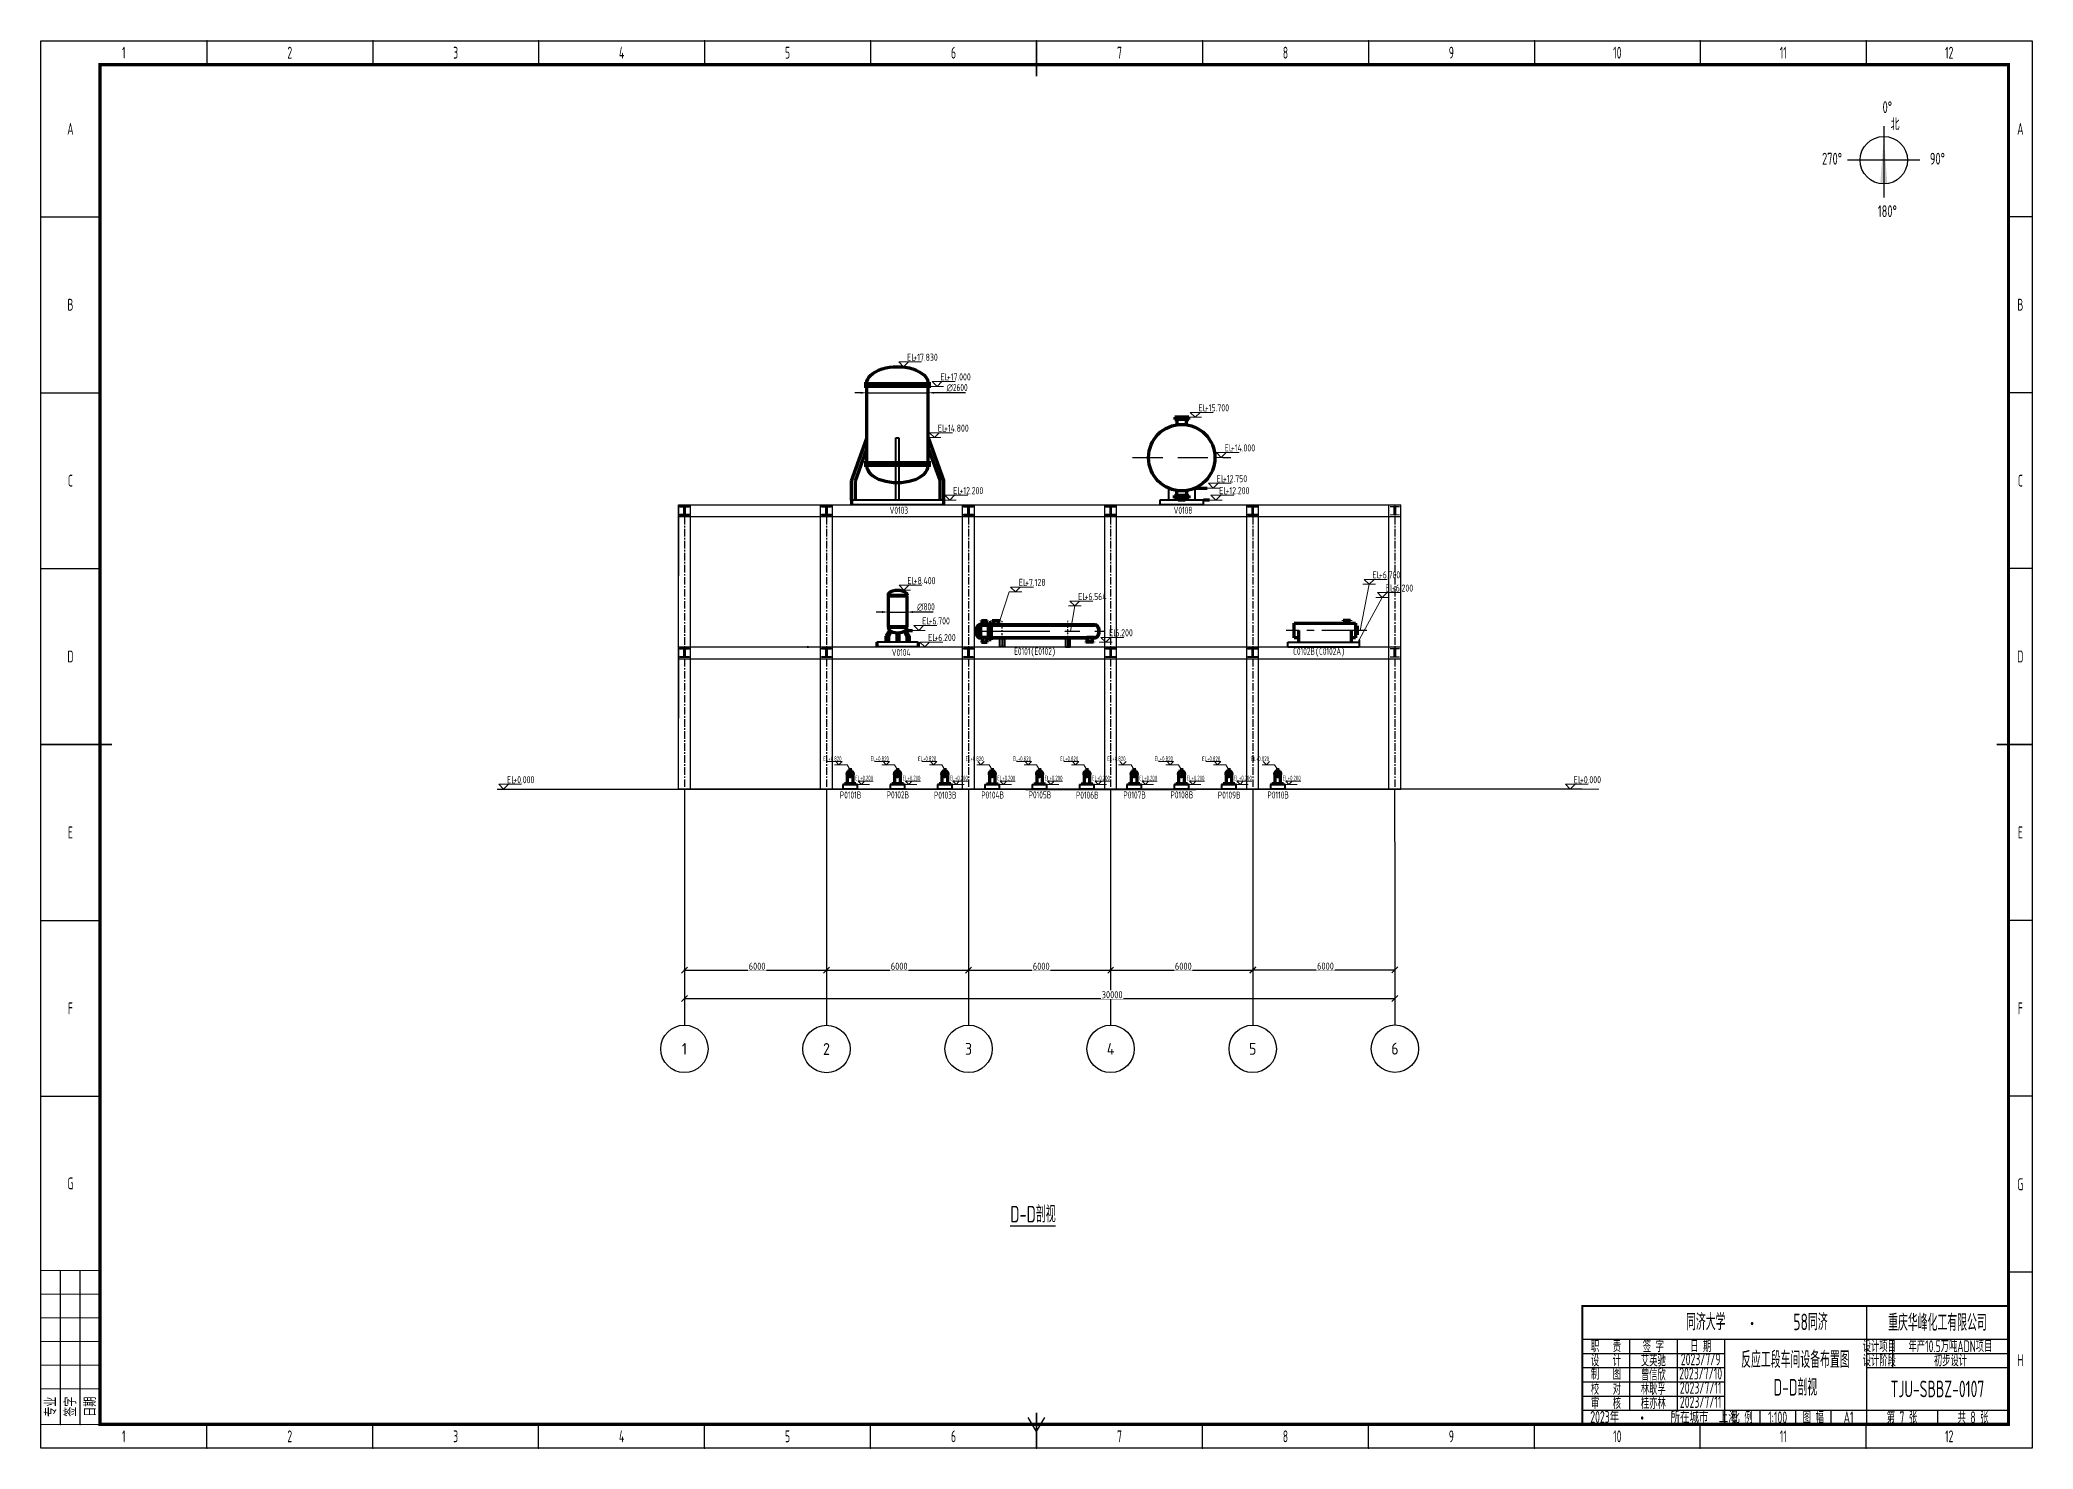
# Model space of a CAD drawing. Header units: millimetres. Extents: x 2250 to 7274, y 852 to 2251.
# Drawn here: x 5388 to 6230, y 855 to 1449 of the extents above; entities that cross this region are included whole.
import ezdxf
from ezdxf.enums import TextEntityAlignment as Align

# ---------------------------------------------------------------- set-up
doc = ezdxf.new("R2010")
doc.units = ezdxf.units.MM
for name, pattern in [('ACAD_ISO10W100', [18, 12, -3, 0, -3]), ('CENTER', [50.8, 31.75, -6.35, 6.35, -6.35]), ('CENTER2', [28.575, 19.05, -3.175, 3.175, -3.175]), ('DASHED', [19.05, 12.7, -6.35]), ('JIS_02_0.7', [1.35, 0.75, -0.6])]:
    doc.linetypes.add(name, pattern=pattern)
for name, color, linetype, lineweight in [('01-设备轮廓（可见）', 1, 'Continuous', 80), ('03-设备、管口中心线', 170, 'ACAD_ISO10W100', 25), ('05-图框与标题栏', 7, 'Continuous', 25), ('09-文本', 7, 'Continuous', 25), ('11-指北针', 7, 'Continuous', 25), ('13-文本', 7, 'Continuous', 25), ('13-标注', 7, 'Continuous', 15), ('13-标注 @ 1', 7, 'Continuous', 15), ('14-文本', 7, 'Continuous', 25), ('15-图框与标题栏', 7, 'Continuous', 25), ('2-建筑物轮廓', 7, 'Continuous', 25), ('5-中心线', 170, 'CENTER', 25), ('6-楼梯&逃生通道', 4, 'Continuous', 25), ('7-设备基础', 140, 'Continuous', 40), ('8-设备轮廓线', 1, 'Continuous', 80), ('9-文本', 7, 'Continuous', 15)]:
    doc.layers.add(name, color=color, linetype=linetype, lineweight=lineweight)
doc.layers.add('3-网格号', color=7, linetype='Continuous', lineweight=25, true_color=0x5bc6e1)
doc.layers.add('3-网格号 @ 1', color=7, linetype='Continuous', lineweight=25, true_color=0x5bc6e1)
doc.styles.add('5-gbcbig', font='gbenor.shx', dxfattribs={"width": 0.7, "height": 5, "bigfont": 'gbcbig.shx'})
doc.styles.add('7-gbcbig', font='gbenor.shx', dxfattribs={"width": 0.7, "height": 7, "bigfont": 'gbcbig.shx'})
doc.styles.add('HGCAD', font='gbenor.shx', dxfattribs={"width": 0.75, "bigfont": 'gbcbig.shx'})
doc.styles.add('pray-6-gbcbig', font='gbenor.shx', dxfattribs={"width": 0.7, "bigfont": 'gbcbig.shx'})
doc.styles.get("Standard").update_dxf_attribs({"font": 'arial.ttf'})
doc.styles.add('卷心菜', font='gbenor.shx', dxfattribs={"width": 0.75, "bigfont": 'gbcbig.shx'})
doc.styles.add('国标英文+数字', font='gbenor.shx', dxfattribs={"width": 0.7, "height": 3})
doc.styles.add('图纸中的数字及字母', font='gbenor.shx', dxfattribs={"width": 0.7, "height": 3, "bigfont": 'gbcbig.shx'})
doc.styles.add('工程字', font='gbenor.shx', dxfattribs={"bigfont": 'gbcbig.shx'})
doc.dimstyles.new('ISO-25', dxfattribs={"dimtxt": 2.5, "dimasz": 2.5, "dimexe": 1.25, "dimexo": 0.625, "dimtad": 1, "dimtxsty": 'Standard', "dimcen": 2.5, "dimadec": 0, "dimazin": 0, "dimtfac": 1, "dimtmove": 0, "dimatfit": 3, "dimfxl": 0, "dimarcsym": 0})
doc.dimstyles.new('浙里拆烷', dxfattribs={"dimtxt": 3, "dimasz": 2.5, "dimexe": 0.18, "dimexo": 0.0625, "dimgap": 0.09, "dimtad": 1, "dimtoh": 1, "dimdec": 0, "dimlfac": 100, "dimzin": 0, "dimdsep": 46, "dimtxsty": '工程字', "dimblk": 'OBLIQUE', "dimcen": 2.5, "dimadec": 0, "dimazin": 0, "dimtfac": 1, "dimtdec": 0, "dimtofl": 0, "dimtmove": 0, "dimatfit": 1, "dimfxl": 0, "dimtolj": 1, "dimtzin": 0, "dimarcsym": 0})

msp = doc.modelspace()

# ---------------------------------------------------------------- texts
at = {"layer": '05-图框与标题栏', "attachment_point": 5}
for s, width, gutter_width, heights, insert, char_height, style in [('1', 70.08333, 25, [0], (5423.248, 1443.94), 5, '5-gbcbig'), ('2', 70.08333, 12.5, [0], (5493.331, 1443.94), 5, '5-gbcbig'), ('3', 70.08333, 25, [0], (5563.414, 1443.94), 5, '5-gbcbig'), ('4', 70.08333, 25, [0], (5633.498, 1443.94), 5, '5-gbcbig'), ('5', 70.08333, 25, [0], (5703.581, 1443.94), 5, '5-gbcbig'), ('6', 70.08333, 25, [0], (5773.664, 1443.94), 5, '5-gbcbig'), ('7', 70.08333, 25, [0], (5843.748, 1443.94), 5, '5-gbcbig'), ('8', 70.08333, 25, [0], (5913.831, 1443.94), 5, '5-gbcbig'), ('9', 70.08333, 25, [0], (5983.914, 1443.94), 5, '5-gbcbig'), ('10', 70.08333, 25, [0], (6053.998, 1443.94), 5, '5-gbcbig'), ('11', 70.08333, 25, [0], (6124.081, 1443.94), 5, '5-gbcbig'), ('12', 70.08333, 25, [0], (6194.164, 1443.94), 5, '5-gbcbig'), ('A', 25, 25, [0], (5400.706, 1411.815), 5, '5-gbcbig'), ('A', 10, 25, [0], (6224.206, 1411.815), 5, '5-gbcbig'), ('B', 25, 25, [0], (5400.706, 1337.565), 5, '5-gbcbig'), ('B', 10, 25, [0], (6224.206, 1337.565), 5, '5-gbcbig'), ('C', 25, 25, [0], (5400.706, 1263.315), 5, '5-gbcbig'), ('C', 10, 25, [0], (6224.206, 1263.315), 5, '5-gbcbig'), ('D', 25, 25, [0], (5400.706, 1189.065), 5, '5-gbcbig'), ('D', 10, 25, [0], (6224.206, 1189.065), 5, '5-gbcbig'), ('E', 25, 25, [0], (5400.706, 1114.815), 5, '5-gbcbig'), ('E', 10, 25, [0], (6224.206, 1114.815), 5, '5-gbcbig'), ('F', 25, 25, [0], (5400.706, 1040.565), 5, '5-gbcbig'), ('F', 10, 25, [0], (6224.206, 1040.565), 5, '5-gbcbig'), ('G', 25, 25, [0], (5400.706, 966.69), 5, '5-gbcbig'), ('G', 10, 25, [0], (6224.206, 966.315), 5, '5-gbcbig'), ('重庆华峰化工有限公司', 60, 25, [0], (6189.206, 907.94), 7, '7-gbcbig'), ('职   责', 20, 25, [0], (6049.206, 897.94), 5, '5-gbcbig'), ('签 字', 20, 25, [0], (6069.206, 897.94), 5, '5-gbcbig'), ('日 期', 20, 25, [0], (6089.206, 897.94), 5, '5-gbcbig'), ('设计项目', 15, 25, [0], (6164.653, 897.94), 5, '5-gbcbig'), ('设   计', 20, 25, [0], (6049.206, 891.94), 5, '5-gbcbig'), ('艾英驰', 20, 25, [0], (6069.206, 891.94), 5, '5-gbcbig'), ('2023/7/9', 20, 25, [0], (6089.206, 892.44), 5, '5-gbcbig'), ('设计阶段', 15, 25, [0], (6164.653, 891.94), 5, '5-gbcbig'), ('H', 10, 25, [0], (6224.206, 892.065), 5, '5-gbcbig'), ('制   图', 20, 25, [0], (6049.206, 886.303), 5, '5-gbcbig'), ('曾信欣', 20, 25, [0], (6069.206, 885.94), 5, '5-gbcbig'), ('2023/7/10', 20, 25, [0], (6089.206, 886.44), 5, '5-gbcbig'), ('校   对', 20, 25, [0], (6049.206, 879.94), 5, '5-gbcbig'), ('审   核', 20, 25, [0], (6049.206, 873.94), 5, '5-gbcbig'), ('桂亦林', 20, 25, [0], (6069.206, 873.94), 5, '5-gbcbig'), ('林耿孚', 20, 25, [0], (6069.206, 879.94), 5, '5-gbcbig'), ('2023/7/11', 20, 25, [0], (6089.206, 880.44), 5, '5-gbcbig'), ('2023/7/11', 20, 25, [0], (6089.206, 874.44), 5, '5-gbcbig'), ('TJU-SBBZ-0107', 60, 25, [12.52], (6189.206, 879.94), 7, '7-gbcbig'), ('比 例', 15, 25, [0], (6106.706, 867.94), 5, '5-gbcbig'), ('1:100', 15, 25, [0], (6121.706, 867.94), 5, '5-gbcbig'), ('图 幅', 15, 25, [0], (6136.706, 867.94), 5, '5-gbcbig'), ('A1', 14.91667, 25, [0], (6151.664, 867.94), 5, '5-gbcbig'), ('第 7 张', 30, 25, [0], (6174.206, 867.94), 5, '5-gbcbig'), ('共 8 张', 30, 25, [0], (6204.206, 867.94), 5, '5-gbcbig'), ('1', 70.08333, 25, [0], (5423.248, 859.94), 5, '5-gbcbig'), ('2', 70.08333, 25, [0], (5493.331, 859.94), 5, '5-gbcbig'), ('3', 70.08333, 25, [0], (5563.414, 859.94), 5, '5-gbcbig'), ('4', 70.08333, 25, [0], (5633.498, 859.94), 5, '5-gbcbig'), ('5', 70.08333, 25, [0], (5703.581, 859.94), 5, '5-gbcbig'), ('6', 70.08333, 25, [0], (5773.664, 859.94), 5, '5-gbcbig'), ('7', 70.08333, 25, [0], (5843.748, 859.94), 5, '5-gbcbig'), ('8', 70.08333, 25, [0], (5913.831, 859.94), 5, '5-gbcbig'), ('9', 70.08333, 25, [0], (5983.914, 859.94), 5, '5-gbcbig'), ('10', 70.08333, 25, [0], (6053.998, 859.94), 5, '5-gbcbig'), ('11', 70.08333, 25, [0], (6124.081, 859.94), 5, '5-gbcbig'), ('12', 70.08333, 25, [0], (6194.164, 859.94), 5, '5-gbcbig')]:
    msp.add_mtext_dynamic_manual_height_columns(s, width=width, gutter_width=gutter_width, heights=heights, dxfattribs=dict(at, insert=insert, char_height=char_height, style=style))
at = {"layer": '05-图框与标题栏'}
for s, insert, char_height, width, attachment_point, style in [('\\pi5.78018;同济大学             ', (6077.234, 908.216), 7, 32.2593, 4, '7-gbcbig'), ('58同济          ', (6135.575, 908.216), 7, 32.2593, 5, '7-gbcbig'), (' 2023{\\W0.8;年          所在城市  上海}', (6040.681, 868.098), 5, 67.52949, 4, '5-gbcbig'), ('{\\fFangSong|b0|i0|c134|p49;\\W0.8;·}', (6061.776, 870.077), 5, 18.9039, 1, '5-gbcbig')]:
    msp.add_mtext(s, dxfattribs=dict(at, insert=insert, char_height=char_height, width=width, attachment_point=attachment_point, style=style))
at = {"layer": '05-图框与标题栏', "insert": (6108.2, 909.944), "char_height": 5, "width": 31.50651, "attachment_point": 1}
msp.add_mtext('{\\fFangSong|b0|i0|c134|p49;\\W0.8;·}', dxfattribs=at)
at = {"layer": '05-图框与标题栏', "char_height": 5, "attachment_point": 5, "rotation": 90, "style": '工程字'}
for s, insert in [('专业', (5392.373, 872.44)), ('签字', (5400.706, 872.44)), ('日期', (5409.039, 872.44))]:
    msp.add_mtext_dynamic_manual_height_columns(s, width=8.33333, gutter_width=25, heights=[0], dxfattribs=dict(at, insert=insert))
at = {"layer": '09-文本', "char_height": 5, "attachment_point": 5, "style": '5-gbcbig'}
for s, width, gutter_width, insert in [('年产10.5万吨ADN项目', 49.05992, 35, (6194.676, 897.94)), ('初步设计', 48.99992, 12.5, (6194.706, 891.94))]:
    msp.add_mtext_dynamic_manual_height_columns(s, width=width, gutter_width=gutter_width, heights=[0], dxfattribs=dict(at, insert=insert))
at = {"layer": '13-文本', "char_height": 3, "attachment_point": 5, "style": '国标英文+数字'}
for s, width, insert in [('V0103', 20.34727, (5750.576, 1250.788)), ('V0108', 20.34727, (5870.576, 1250.788)), ('V0104', 20.34727, (5751.526, 1190.788)), ('E0101{\\fSimSun|b0|i0|c134|p2;(}E0102{\\fSimSun|b0|i0|c134|p2;)}', 44.64701, (5808.076, 1190.873)), ('C0102B{\\fSimSun|b0|i0|c134|p2;(}C0102A{\\fSimSun|b0|i0|c134|p2;)}', 44.64701, (5928.076, 1190.873)), ('P0101B', 20.00167, (5730.19, 1130.624)), ('P0102B', 20.00167, (5750.156, 1130.677)), ('P0103B', 20.00167, (5770.156, 1130.598)), ('P0104B', 20.00167, (5790.19, 1130.62)), ('P0105B', 20.00167, (5810.156, 1130.673)), ('P0106B', 20.00167, (5830.156, 1130.594)), ('P0107B', 20.00167, (5850.135, 1130.624)), ('P0108B', 20.00167, (5870.101, 1130.677)), ('P0109B', 20.00167, (5890.101, 1130.598)), ('P0110B', 20.00167, (5910.756, 1130.622))]:
    msp.add_mtext_dynamic_manual_height_columns(s, width=width, gutter_width=25, heights=[0], dxfattribs=dict(at, insert=insert))
at = {"layer": '14-文本', "char_height": 5, "attachment_point": 1, "style": '卷心菜'}
for s, width, insert in [('0%%D', 8.83739, (6166.02, 1423.445)), ('北', 11.82938, (6169.415, 1416.269)), ('270%%D', 7.76795, (6140.47, 1401.688)), ('90%%D', 7.76795, (6185.993, 1401.688)), ('180%%D', 8.83739, (6164.032, 1379.527))]:
    msp.add_mtext_dynamic_manual_height_columns(s, width=width, gutter_width=25, heights=[0], dxfattribs=dict(at, insert=insert))
at = {"layer": '14-文本', "ltscale": 0.1, "insert": (5797.644, 957.215), "char_height": 7, "attachment_point": 1, "style": 'HGCAD'}
msp.add_mtext_dynamic_manual_height_columns('{\\LD-D剖视}', width=106.66507, gutter_width=15, heights=[0], dxfattribs=at)
at = {"layer": '15-图框与标题栏', "insert": (6129.206, 886.467), "char_height": 7, "width": 60, "attachment_point": 5, "style": 'pray-6-gbcbig'}
msp.add_mtext('反应工段车间设备布置图\\PD-D剖视', dxfattribs=at)
at = {"layer": '3-网格号 @ 1', "char_height": 5, "width": 17.56965, "attachment_point": 5, "style": '工程字'}
for s, insert in [('1', (5660.021, 1023.483)), ('1', (5660.021, 1023.483)), ('2', (5720.021, 1023.42)), ('2', (5720.021, 1023.42)), ('3', (5780.021, 1023.483)), ('3', (5780.021, 1023.483)), ('4', (5840.021, 1023.483)), ('4', (5840.021, 1023.483)), ('5', (5900.021, 1023.483)), ('5', (5900.021, 1023.483)), ('6', (5960.064, 1023.556))]:
    msp.add_mtext(s, dxfattribs=dict(at, insert=insert))
at = {"layer": '9-文本', "lineweight": 25, "char_height": 1.9694, "width": 4.44369, "attachment_point": 3, "style": '国标英文+数字'}
for s, insert in [('EL+0.820', (5726.371, 1146.912)), ('EL+0.820', (5746.371, 1146.912)), ('EL+0.820', (5766.371, 1146.912)), ('EL+0.820', (5786.371, 1146.908)), ('EL+0.820', (5806.371, 1146.908)), ('EL+0.820', (5826.371, 1146.908)), ('EL+0.820', (5846.316, 1146.912)), ('EL+0.820', (5866.316, 1146.912)), ('EL+0.820', (5886.316, 1146.912)), ('EL+0.820', (5906.936, 1146.91)), ('EL+0.200', (5739.697, 1138.778)), ('EL+0.200', (5759.697, 1138.778)), ('EL+0.200', (5779.697, 1138.778)), ('EL+0.200', (5799.697, 1138.775)), ('EL+0.200', (5819.697, 1138.775)), ('EL+0.200', (5839.697, 1138.775)), ('EL+0.200', (5859.642, 1138.778)), ('EL+0.200', (5879.642, 1138.778)), ('EL+0.200', (5899.642, 1138.778)), ('EL+0.200', (5920.262, 1138.777))]:
    msp.add_mtext(s, dxfattribs=dict(at, insert=insert))

# ---------------------------------------------------------------- blocks, each defined once
blk = doc.blocks.new('标高')
at = {"layer": '13-标注'}
for p, q in [((-0.07, 0), (5.35, 0)), ((2.63, 0), (0.58, 2.02)), ((0.58, 2.02), (10.23, 2.02)), ((2.63, 0), (4.68, 2.02))]:
    blk.add_line(p, q, dxfattribs=at)
at = {"layer": '13-标注', "style": '工程字', "width": 0.75}
blk.add_attdef('标高', text='', height=3, dxfattribs=at).set_placement((6.72, 5.48), align=Align.TOP_LEFT)
at = {"layer": '13-标注 @ 1', "insert": (4.04, 5.48), "char_height": 3, "width": 3.6927, "attachment_point": 1, "style": '工程字'}
blk.add_mtext('EL', dxfattribs=at)
blk = doc.blocks.new('*U396')
at = {"layer": '13-标注'}
ref = blk.add_blockref('标高', (5952.08, 1214.01), dxfattribs=at)
ref.add_attrib('标高', '+6.200', dxfattribs={"layer": '13-标注 @ 1', "height": 3, "style": '工程字', "width": 0.75}).set_placement((5958.8, 1219.48), align=Align.TOP_LEFT)
blk = doc.blocks.new('*U397')
at = {"layer": '13-标注'}
ref = blk.add_blockref('标高', (5946.57, 1219.56), dxfattribs=at)
ref.add_attrib('标高', '+6.700', dxfattribs={"layer": '13-标注 @ 1', "height": 3, "style": '工程字', "width": 0.75}).set_placement((5953.29, 1225.03), align=Align.TOP_LEFT)
blk = doc.blocks.new('_Oblique')
at = {"color": 0, "linetype": 'ByBlock', "lineweight": -2}
blk.add_line((-0.5, -0.5), (0.5, 0.5), dxfattribs=at)
blk = doc.blocks.new('*D274')
at = {"layer": '13-标注', "color": 0, "lineweight": -2, "ltscale": 0.1, "transparency": 16777216}
for p, q in [((5660.02, 1056.8), (5660.02, 1056.92)), ((5660.02, 1056.74), (5720.02, 1056.74)), ((5720.02, 1056.8), (5720.02, 1056.92))]:
    blk.add_line(p, q, dxfattribs=at)
at = {"layer": 'Defpoints', "color": 0, "lineweight": 100, "ltscale": 0.1, "transparency": 16777216}
for p in [(5660.02, 1056.74), (5720.02, 1056.74), (5720.02, 1056.74)]:
    blk.add_point(p, dxfattribs=at)
at = {"layer": '13-标注', "color": 0, "lineweight": -2, "ltscale": 0.1, "transparency": 16777216, "xscale": 2.5, "yscale": 2.5, "zscale": 2.5, "rotation": 180}
blk.add_blockref('_Oblique', (5660.02, 1056.74), dxfattribs=at)
at = {"layer": '13-标注', "color": 0, "lineweight": -2, "ltscale": 0.1, "transparency": 16777216, "xscale": 2.5, "yscale": 2.5, "zscale": 2.5}
blk.add_blockref('_Oblique', (5720.02, 1056.74), dxfattribs=at)
at = {"layer": '13-标注', "color": 0, "ltscale": 0.1, "transparency": 16777216, "insert": (5690.71, 1058.34), "char_height": 3, "attachment_point": 5, "style": '工程字', "bg_fill": 3, "box_fill_scale": 1.1, "bg_fill_color": 256, "bg_fill_true_color": 13158600, "bg_fill_transparency": 0}
blk.add_mtext('\\A1;6000', dxfattribs=at)
blk = doc.blocks.new('*D270')
at = {"layer": '13-标注', "color": 0, "lineweight": -2, "ltscale": 0.1, "transparency": 16777216}
for p, q in [((5720.02, 1056.8), (5720.02, 1056.92)), ((5720.02, 1056.74), (5780.02, 1056.74)), ((5780.02, 1056.8), (5780.02, 1056.92))]:
    blk.add_line(p, q, dxfattribs=at)
at = {"layer": 'Defpoints', "color": 0, "lineweight": 100, "ltscale": 0.1, "transparency": 16777216}
for p in [(5720.02, 1056.74), (5780.02, 1056.74), (5780.02, 1056.74)]:
    blk.add_point(p, dxfattribs=at)
at = {"layer": '13-标注', "color": 0, "lineweight": -2, "ltscale": 0.1, "transparency": 16777216, "xscale": 2.5, "yscale": 2.5, "zscale": 2.5, "rotation": 180}
blk.add_blockref('_Oblique', (5720.02, 1056.74), dxfattribs=at)
at = {"layer": '13-标注', "color": 0, "lineweight": -2, "ltscale": 0.1, "transparency": 16777216, "xscale": 2.5, "yscale": 2.5, "zscale": 2.5}
blk.add_blockref('_Oblique', (5780.02, 1056.74), dxfattribs=at)
at = {"layer": '13-标注', "color": 0, "ltscale": 0.1, "transparency": 16777216, "insert": (5750.71, 1058.34), "char_height": 3, "attachment_point": 5, "style": '工程字', "bg_fill": 3, "box_fill_scale": 1.1, "bg_fill_color": 256, "bg_fill_true_color": 13158600, "bg_fill_transparency": 0}
blk.add_mtext('\\A1;6000', dxfattribs=at)
blk = doc.blocks.new('*D271')
at = {"layer": '13-标注', "color": 0, "lineweight": -2, "ltscale": 0.1, "transparency": 16777216}
for p, q in [((5780.02, 1056.8), (5780.02, 1056.92)), ((5780.02, 1056.74), (5840.02, 1056.74)), ((5840.02, 1056.8), (5840.02, 1056.92))]:
    blk.add_line(p, q, dxfattribs=at)
at = {"layer": 'Defpoints', "color": 0, "lineweight": 100, "ltscale": 0.1, "transparency": 16777216}
for p in [(5780.02, 1056.74), (5840.02, 1056.74), (5840.02, 1056.74)]:
    blk.add_point(p, dxfattribs=at)
at = {"layer": '13-标注', "color": 0, "lineweight": -2, "ltscale": 0.1, "transparency": 16777216, "xscale": 2.5, "yscale": 2.5, "zscale": 2.5, "rotation": 180}
blk.add_blockref('_Oblique', (5780.02, 1056.74), dxfattribs=at)
at = {"layer": '13-标注', "color": 0, "lineweight": -2, "ltscale": 0.1, "transparency": 16777216, "xscale": 2.5, "yscale": 2.5, "zscale": 2.5}
blk.add_blockref('_Oblique', (5840.02, 1056.74), dxfattribs=at)
at = {"layer": '13-标注', "color": 0, "ltscale": 0.1, "transparency": 16777216, "insert": (5810.71, 1058.34), "char_height": 3, "attachment_point": 5, "style": '工程字', "bg_fill": 3, "box_fill_scale": 1.1, "bg_fill_color": 256, "bg_fill_true_color": 13158600, "bg_fill_transparency": 0}
blk.add_mtext('\\A1;6000', dxfattribs=at)
blk = doc.blocks.new('*D272')
at = {"layer": '13-标注', "color": 0, "lineweight": -2, "ltscale": 0.1, "transparency": 16777216}
for p, q in [((5840.02, 1056.8), (5840.02, 1056.92)), ((5840.02, 1056.74), (5900.02, 1056.74)), ((5900.02, 1056.8), (5900.02, 1056.92))]:
    blk.add_line(p, q, dxfattribs=at)
at = {"layer": 'Defpoints', "color": 0, "lineweight": 100, "ltscale": 0.1, "transparency": 16777216}
for p in [(5840.02, 1056.74), (5900.02, 1056.74), (5900.02, 1056.74)]:
    blk.add_point(p, dxfattribs=at)
at = {"layer": '13-标注', "color": 0, "lineweight": -2, "ltscale": 0.1, "transparency": 16777216, "xscale": 2.5, "yscale": 2.5, "zscale": 2.5, "rotation": 180}
blk.add_blockref('_Oblique', (5840.02, 1056.74), dxfattribs=at)
at = {"layer": '13-标注', "color": 0, "lineweight": -2, "ltscale": 0.1, "transparency": 16777216, "xscale": 2.5, "yscale": 2.5, "zscale": 2.5}
blk.add_blockref('_Oblique', (5900.02, 1056.74), dxfattribs=at)
at = {"layer": '13-标注', "color": 0, "ltscale": 0.1, "transparency": 16777216, "insert": (5870.71, 1058.34), "char_height": 3, "attachment_point": 5, "style": '工程字', "bg_fill": 3, "box_fill_scale": 1.1, "bg_fill_color": 256, "bg_fill_true_color": 13158600, "bg_fill_transparency": 0}
blk.add_mtext('\\A1;6000', dxfattribs=at)
blk = doc.blocks.new('*D273')
at = {"layer": '13-标注', "color": 0, "lineweight": -2, "ltscale": 0.1, "transparency": 16777216}
for p, q in [((5660.02, 1056.8), (5660.02, 1056.92)), ((5660.02, 1056.74), (5720.02, 1056.74)), ((5720.02, 1056.8), (5720.02, 1056.92))]:
    blk.add_line(p, q, dxfattribs=at)
at = {"layer": 'Defpoints', "color": 0, "lineweight": 100, "ltscale": 0.1, "transparency": 16777216}
for p in [(5660.02, 1056.74), (5720.02, 1056.74), (5720.02, 1056.74)]:
    blk.add_point(p, dxfattribs=at)
at = {"layer": '13-标注', "color": 0, "lineweight": -2, "ltscale": 0.1, "transparency": 16777216, "xscale": 2.5, "yscale": 2.5, "zscale": 2.5, "rotation": 180}
blk.add_blockref('_Oblique', (5660.02, 1056.74), dxfattribs=at)
at = {"layer": '13-标注', "color": 0, "lineweight": -2, "ltscale": 0.1, "transparency": 16777216, "xscale": 2.5, "yscale": 2.5, "zscale": 2.5}
blk.add_blockref('_Oblique', (5720.02, 1056.74), dxfattribs=at)
at = {"layer": '13-标注', "color": 0, "ltscale": 0.1, "transparency": 16777216, "insert": (5690.71, 1058.34), "char_height": 3, "attachment_point": 5, "style": '工程字', "bg_fill": 3, "box_fill_scale": 1.1, "bg_fill_color": 256, "bg_fill_true_color": 13158600, "bg_fill_transparency": 0}
blk.add_mtext('\\A1;6000', dxfattribs=at)
blk = doc.blocks.new('*D266')
at = {"layer": '13-标注', "color": 0, "lineweight": -2, "ltscale": 0.1, "transparency": 16777216}
for p, q in [((5720.02, 1056.8), (5720.02, 1056.92)), ((5720.02, 1056.74), (5780.02, 1056.74)), ((5780.02, 1056.8), (5780.02, 1056.92))]:
    blk.add_line(p, q, dxfattribs=at)
at = {"layer": 'Defpoints', "color": 0, "lineweight": 100, "ltscale": 0.1, "transparency": 16777216}
for p in [(5720.02, 1056.74), (5780.02, 1056.74), (5780.02, 1056.74)]:
    blk.add_point(p, dxfattribs=at)
at = {"layer": '13-标注', "color": 0, "lineweight": -2, "ltscale": 0.1, "transparency": 16777216, "xscale": 2.5, "yscale": 2.5, "zscale": 2.5, "rotation": 180}
blk.add_blockref('_Oblique', (5720.02, 1056.74), dxfattribs=at)
at = {"layer": '13-标注', "color": 0, "lineweight": -2, "ltscale": 0.1, "transparency": 16777216, "xscale": 2.5, "yscale": 2.5, "zscale": 2.5}
blk.add_blockref('_Oblique', (5780.02, 1056.74), dxfattribs=at)
at = {"layer": '13-标注', "color": 0, "ltscale": 0.1, "transparency": 16777216, "insert": (5750.71, 1058.34), "char_height": 3, "attachment_point": 5, "style": '工程字', "bg_fill": 3, "box_fill_scale": 1.1, "bg_fill_color": 256, "bg_fill_true_color": 13158600, "bg_fill_transparency": 0}
blk.add_mtext('\\A1;6000', dxfattribs=at)
blk = doc.blocks.new('*D267')
at = {"layer": '13-标注', "color": 0, "lineweight": -2, "ltscale": 0.1, "transparency": 16777216}
for p, q in [((5780.02, 1056.8), (5780.02, 1056.92)), ((5780.02, 1056.74), (5840.02, 1056.74)), ((5840.02, 1056.8), (5840.02, 1056.92))]:
    blk.add_line(p, q, dxfattribs=at)
at = {"layer": 'Defpoints', "color": 0, "lineweight": 100, "ltscale": 0.1, "transparency": 16777216}
for p in [(5780.02, 1056.74), (5840.02, 1056.74), (5840.02, 1056.74)]:
    blk.add_point(p, dxfattribs=at)
at = {"layer": '13-标注', "color": 0, "lineweight": -2, "ltscale": 0.1, "transparency": 16777216, "xscale": 2.5, "yscale": 2.5, "zscale": 2.5, "rotation": 180}
blk.add_blockref('_Oblique', (5780.02, 1056.74), dxfattribs=at)
at = {"layer": '13-标注', "color": 0, "lineweight": -2, "ltscale": 0.1, "transparency": 16777216, "xscale": 2.5, "yscale": 2.5, "zscale": 2.5}
blk.add_blockref('_Oblique', (5840.02, 1056.74), dxfattribs=at)
at = {"layer": '13-标注', "color": 0, "ltscale": 0.1, "transparency": 16777216, "insert": (5810.71, 1058.34), "char_height": 3, "attachment_point": 5, "style": '工程字', "bg_fill": 3, "box_fill_scale": 1.1, "bg_fill_color": 256, "bg_fill_true_color": 13158600, "bg_fill_transparency": 0}
blk.add_mtext('\\A1;6000', dxfattribs=at)
blk = doc.blocks.new('*D268')
at = {"layer": '13-标注', "color": 0, "lineweight": -2, "ltscale": 0.1, "transparency": 16777216}
for p, q in [((5840.02, 1056.8), (5840.02, 1056.92)), ((5840.02, 1056.74), (5900.02, 1056.74)), ((5900.02, 1056.8), (5900.02, 1056.92))]:
    blk.add_line(p, q, dxfattribs=at)
at = {"layer": 'Defpoints', "color": 0, "lineweight": 100, "ltscale": 0.1, "transparency": 16777216}
for p in [(5840.02, 1056.74), (5900.02, 1056.74), (5900.02, 1056.74)]:
    blk.add_point(p, dxfattribs=at)
at = {"layer": '13-标注', "color": 0, "lineweight": -2, "ltscale": 0.1, "transparency": 16777216, "xscale": 2.5, "yscale": 2.5, "zscale": 2.5, "rotation": 180}
blk.add_blockref('_Oblique', (5840.02, 1056.74), dxfattribs=at)
at = {"layer": '13-标注', "color": 0, "lineweight": -2, "ltscale": 0.1, "transparency": 16777216, "xscale": 2.5, "yscale": 2.5, "zscale": 2.5}
blk.add_blockref('_Oblique', (5900.02, 1056.74), dxfattribs=at)
at = {"layer": '13-标注', "color": 0, "ltscale": 0.1, "transparency": 16777216, "insert": (5870.71, 1058.34), "char_height": 3, "attachment_point": 5, "style": '工程字', "bg_fill": 3, "box_fill_scale": 1.1, "bg_fill_color": 256, "bg_fill_true_color": 13158600, "bg_fill_transparency": 0}
blk.add_mtext('\\A1;6000', dxfattribs=at)
blk = doc.blocks.new('*D269')
at = {"layer": '13-标注', "color": 0, "lineweight": -2, "ltscale": 0.1, "transparency": 16777216}
for p, q in [((5660.02, 1044.81), (5660.02, 1044.92)), ((5660.02, 1044.74), (5960.02, 1044.74)), ((5960.02, 1044.81), (5960.02, 1044.92))]:
    blk.add_line(p, q, dxfattribs=at)
at = {"layer": 'Defpoints', "color": 0, "lineweight": 100, "ltscale": 0.1, "transparency": 16777216}
for p in [(5660.02, 1044.74), (5960.02, 1044.74), (5960.02, 1044.74)]:
    blk.add_point(p, dxfattribs=at)
at = {"layer": '13-标注', "color": 0, "lineweight": -2, "ltscale": 0.1, "transparency": 16777216, "xscale": 2.5, "yscale": 2.5, "zscale": 2.5, "rotation": 180}
blk.add_blockref('_Oblique', (5660.02, 1044.74), dxfattribs=at)
at = {"layer": '13-标注', "color": 0, "lineweight": -2, "ltscale": 0.1, "transparency": 16777216, "xscale": 2.5, "yscale": 2.5, "zscale": 2.5}
blk.add_blockref('_Oblique', (5960.02, 1044.74), dxfattribs=at)
at = {"layer": '13-标注', "color": 0, "ltscale": 0.1, "transparency": 16777216, "insert": (5840.66, 1046.34), "char_height": 3, "attachment_point": 5, "style": '工程字', "bg_fill": 3, "box_fill_scale": 1.1, "bg_fill_color": 256, "bg_fill_true_color": 13158600, "bg_fill_transparency": 0}
blk.add_mtext('\\A1;30000', dxfattribs=at)
blk = doc.blocks.new('*D265')
at = {"layer": '13-标注', "color": 0, "lineweight": -2, "ltscale": 0.1, "transparency": 16777216}
for p, q in [((5900.06, 1056.87), (5900.06, 1056.99)), ((5900.06, 1056.81), (5960.06, 1056.81)), ((5960.06, 1056.87), (5960.06, 1056.99))]:
    blk.add_line(p, q, dxfattribs=at)
at = {"layer": 'Defpoints', "color": 0, "lineweight": 100, "ltscale": 0.1, "transparency": 16777216}
for p in [(5900.06, 1056.81), (5960.06, 1056.81), (5960.06, 1056.81)]:
    blk.add_point(p, dxfattribs=at)
at = {"layer": '13-标注', "color": 0, "lineweight": -2, "ltscale": 0.1, "transparency": 16777216, "xscale": 2.5, "yscale": 2.5, "zscale": 2.5, "rotation": 180}
blk.add_blockref('_Oblique', (5900.06, 1056.81), dxfattribs=at)
at = {"layer": '13-标注', "color": 0, "lineweight": -2, "ltscale": 0.1, "transparency": 16777216, "xscale": 2.5, "yscale": 2.5, "zscale": 2.5}
blk.add_blockref('_Oblique', (5960.06, 1056.81), dxfattribs=at)
at = {"layer": '13-标注', "color": 0, "ltscale": 0.1, "transparency": 16777216, "insert": (5930.75, 1058.41), "char_height": 3, "attachment_point": 5, "style": '工程字', "bg_fill": 3, "box_fill_scale": 1.1, "bg_fill_color": 256, "bg_fill_true_color": 13158600, "bg_fill_transparency": 0}
blk.add_mtext('\\A1;6000', dxfattribs=at)
blk = doc.blocks.new('*U414')
at = {"layer": '13-标注'}
ref = blk.add_blockref('标高', (5581.02, 1133.11), dxfattribs=at)
ref.add_attrib('标高', '+0.000', dxfattribs={"layer": '13-标注 @ 1', "height": 3, "style": '工程字', "width": 0.75}).set_placement((5587.75, 1138.59), align=Align.TOP_LEFT)
blk = doc.blocks.new('*U415')
at = {"layer": '13-标注'}
ref = blk.add_blockref('标高', (6031.49, 1133.11), dxfattribs=at)
ref.add_attrib('标高', '+0.000', dxfattribs={"layer": '13-标注 @ 1', "height": 3, "style": '工程字', "width": 0.75}).set_placement((6038.22, 1138.59), align=Align.TOP_LEFT)
blk = doc.blocks.new('*D288')
at = {"layer": '9-文本', "color": 0, "linetype": 'Continuous', "lineweight": -2, "transparency": 16777216}
for p, q in [((5743.52, 1207.85), (5741.02, 1207.85)), ((5746.02, 1207.85), (5754.02, 1207.85)), ((5765, 1207.85), (5756.52, 1207.85))]:
    blk.add_line(p, q, dxfattribs=at)
at = {"layer": '9-文本', "color": 0, "lineweight": 100, "transparency": 16777216}
blk.add_solid([(5743.52, 1208.27), (5743.52, 1207.43), (5746.02, 1207.85)], dxfattribs=at)
at = {"layer": 'Defpoints', "color": 0, "lineweight": 100, "transparency": 16777216}
for p in [(5746.02, 1207.85), (5754.02, 1207.85)]:
    blk.add_point(p, dxfattribs=at)
at = {"layer": '9-文本', "color": 0, "transparency": 16777216, "insert": (5762.01, 1209.97), "char_height": 3, "width": 3.5, "attachment_point": 5, "style": '图纸中的数字及字母', "bg_fill": 3, "box_fill_scale": 1.1, "bg_fill_color": 256, "bg_fill_true_color": 13158600, "bg_fill_transparency": 0}
blk.add_mtext('∅800', dxfattribs=at)
at = {"layer": '9-文本', "color": 0, "lineweight": 100, "transparency": 16777216}
blk.add_solid([(5756.52, 1208.27), (5756.52, 1207.43), (5754.02, 1207.85)], dxfattribs=at)
blk = doc.blocks.new('*U443')
at = {"layer": '14-文本'}
ref = blk.add_blockref('标高', (5758.87, 1193.12), dxfattribs=at)
ref.add_attrib('标高', '+6.200', dxfattribs={"layer": '13-标注 @ 1', "height": 3, "style": '工程字', "width": 0.75}).set_placement((5765.59, 1198.59), align=Align.TOP_LEFT)
blk = doc.blocks.new('*U444')
at = {"layer": '14-文本'}
ref = blk.add_blockref('标高', (5756.37, 1200.11), dxfattribs=at)
ref.add_attrib('标高', '+6.700', dxfattribs={"layer": '13-标注 @ 1', "height": 3, "style": '工程字', "width": 0.75}).set_placement((5763.1, 1205.59), align=Align.TOP_LEFT)
blk = doc.blocks.new('*U445')
at = {"layer": '14-文本'}
ref = blk.add_blockref('标高', (5750.09, 1217.12), dxfattribs=at)
ref.add_attrib('标高', '+8.400', dxfattribs={"layer": '13-标注 @ 1', "height": 3, "style": '工程字', "width": 0.75}).set_placement((5756.82, 1222.59), align=Align.TOP_LEFT)
blk = doc.blocks.new('*U448')
at = {"layer": '14-文本'}
ref = blk.add_blockref('标高', (5880.73, 1260.16), dxfattribs=at)
ref.add_attrib('标高', '+12.750', dxfattribs={"layer": '13-标注 @ 1', "height": 3, "style": '工程字', "width": 0.75}).set_placement((5887.45, 1265.64), align=Align.TOP_LEFT)
blk = doc.blocks.new('*U449')
at = {"layer": '14-文本'}
ref = blk.add_blockref('标高', (5884.08, 1273.13), dxfattribs=at)
ref.add_attrib('标高', '+14.000', dxfattribs={"layer": '13-标注 @ 1', "height": 3, "style": '工程字', "width": 0.75}).set_placement((5890.8, 1278.61), align=Align.TOP_LEFT)
blk = doc.blocks.new('*U450')
at = {"layer": '14-文本'}
ref = blk.add_blockref('标高', (5881.81, 1255.11), dxfattribs=at)
ref.add_attrib('标高', '+12.200', dxfattribs={"layer": '13-标注 @ 1', "height": 3, "style": '工程字', "width": 0.75}).set_placement((5888.53, 1260.58), align=Align.TOP_LEFT)
blk = doc.blocks.new('*U451')
at = {"layer": '14-文本'}
ref = blk.add_blockref('标高', (5873.08, 1290.09), dxfattribs=at)
ref.add_attrib('标高', '+15.700', dxfattribs={"layer": '13-标注 @ 1', "height": 3, "style": '工程字', "width": 0.75}).set_placement((5879.81, 1295.57), align=Align.TOP_LEFT)
blk = doc.blocks.new('*U452')
at = {"layer": '13-标注'}
ref = blk.add_blockref('标高', (5835.3, 1195.12), dxfattribs=at)
ref.add_attrib('标高', '6.200', dxfattribs={"layer": '13-标注 @ 1', "height": 3, "style": '工程字', "width": 0.75}).set_placement((5842.03, 1200.6), align=Align.TOP_LEFT)
blk = doc.blocks.new('*U453')
at = {"layer": '13-标注'}
ref = blk.add_blockref('标高', (5822.24, 1210.41), dxfattribs=at)
ref.add_attrib('标高', '+6.564', dxfattribs={"layer": '13-标注 @ 1', "height": 3, "style": '工程字', "width": 0.75}).set_placement((5828.96, 1215.89), align=Align.TOP_LEFT)
blk = doc.blocks.new('*U454')
at = {"layer": '13-标注'}
ref = blk.add_blockref('标高', (5797.17, 1216.38), dxfattribs=at)
ref.add_attrib('标高', '+7.128', dxfattribs={"layer": '13-标注 @ 1', "height": 3, "style": '工程字', "width": 0.75}).set_placement((5803.89, 1221.85), align=Align.TOP_LEFT)
blk = doc.blocks.new('*U455')
at = {"layer": '14-文本'}
ref = blk.add_blockref('标高', (5749.96, 1311.41), dxfattribs=dict(at, xscale=0.9983433902177906, yscale=0.9983433902177906, zscale=0.9983433902177906))
ref.add_attrib('标高', '+17.830', dxfattribs={"layer": '13-标注 @ 1', "height": 2.995, "style": '工程字', "width": 0.75}).set_placement((5756.68, 1316.88), align=Align.TOP_LEFT)
blk = doc.blocks.new('*U456')
at = {"layer": '14-文本'}
ref = blk.add_blockref('标高', (5762.96, 1281.48), dxfattribs=dict(at, xscale=0.9983433902177906, yscale=0.9983433902177906, zscale=0.9983433902177906))
ref.add_attrib('标高', '+14.800', dxfattribs={"layer": '13-标注 @ 1', "height": 2.995, "style": '工程字', "width": 0.75}).set_placement((5769.68, 1286.95), align=Align.TOP_LEFT)
blk = doc.blocks.new('*U457')
at = {"layer": '14-文本'}
ref = blk.add_blockref('标高', (5769.44, 1255.11), dxfattribs=at)
ref.add_attrib('标高', '+12.200', dxfattribs={"layer": '13-标注 @ 1', "height": 3, "style": '工程字', "width": 0.75}).set_placement((5776.16, 1260.59), align=Align.TOP_LEFT)
blk = doc.blocks.new('*D289')
at = {"layer": '9-文本', "color": 0, "linetype": 'Continuous', "lineweight": -2, "transparency": 16777216}
for p, q in [((5734.46, 1300.4), (5731.96, 1300.4)), ((5736.96, 1300.4), (5762.96, 1300.4)), ((5778.77, 1300.4), (5765.46, 1300.4))]:
    blk.add_line(p, q, dxfattribs=at)
at = {"layer": '9-文本', "color": 0, "lineweight": 100, "transparency": 16777216}
for points in [[(5734.46, 1300.81), (5734.46, 1299.98), (5736.96, 1300.4)], [(5765.46, 1300.81), (5765.46, 1299.98), (5762.96, 1300.4)]]:
    blk.add_solid(points, dxfattribs=at)
at = {"layer": 'Defpoints', "color": 0, "lineweight": 100, "transparency": 16777216}
for p in [(5736.96, 1300.4), (5762.96, 1300.4)]:
    blk.add_point(p, dxfattribs=at)
at = {"layer": '9-文本', "color": 0, "transparency": 16777216, "insert": (5775.16, 1302.52), "char_height": 3, "width": 3.5, "attachment_point": 5, "style": '图纸中的数字及字母', "bg_fill": 3, "box_fill_scale": 1.1, "bg_fill_color": 256, "bg_fill_true_color": 13158600, "bg_fill_transparency": 0}
blk.add_mtext('∅2600', dxfattribs=at)
blk = doc.blocks.new('*U458')
at = {"layer": '14-文本'}
ref = blk.add_blockref('标高', (5764.12, 1303.11), dxfattribs=dict(at, xscale=0.9983433902177906, yscale=0.9983433902177906, zscale=0.9983433902177906))
ref.add_attrib('标高', '+17.000', dxfattribs={"layer": '13-标注 @ 1', "height": 2.995, "style": '工程字', "width": 0.75}).set_placement((5770.83, 1308.58), align=Align.TOP_LEFT)

# ---------------------------------------------------------------- hatches: boundary and pattern name
at = {"layer": '11-指北针', "lineweight": 25}
h = msp.add_hatch(color=0, dxfattribs=at)
h.paths.add_polyline_path([(6168.037, 1388.68, -0.0374474), (6166.545, 1388.568, -0.0374474), (6165.054, 1388.68), (6165.795, 1398.568), (6166.545, 1398.568), (6167.295, 1398.568)])
h.paths.add_polyline_path([(6167.295, 1398.568), (6166.545, 1398.568), (6165.795, 1398.568), (6166.545, 1408.568)])
at = {"layer": '2-建筑物轮廓'}
h = msp.add_hatch(color=1, dxfattribs=at)
h.dxf.hatch_style = 1
h.paths.add_polyline_path([(5659.771, 1252.111), (5659.771, 1249.111), (5658.021, 1249.111), (5658.021, 1248.611), (5662.021, 1248.611), (5662.021, 1249.111), (5660.271, 1249.111), (5660.271, 1252.111), (5662.021, 1252.111), (5662.021, 1252.611), (5658.021, 1252.611), (5658.021, 1252.111)])
h = msp.add_hatch(color=1, dxfattribs=at)
h.dxf.hatch_style = 1
h.paths.add_polyline_path([(5659.771, 1252.111), (5659.771, 1249.111), (5658.021, 1249.111), (5658.021, 1248.611), (5662.021, 1248.611), (5662.021, 1249.111), (5660.271, 1249.111), (5660.271, 1252.111), (5662.021, 1252.111), (5662.021, 1252.611), (5658.021, 1252.611), (5658.021, 1252.111)])
h = msp.add_hatch(color=1, dxfattribs=at)
h.dxf.hatch_style = 1
h.paths.add_polyline_path([(5719.771, 1252.111), (5719.771, 1249.111), (5718.021, 1249.111), (5718.021, 1248.611), (5722.021, 1248.611), (5722.021, 1249.111), (5720.271, 1249.111), (5720.271, 1252.111), (5722.021, 1252.111), (5722.021, 1252.611), (5718.021, 1252.611), (5718.021, 1252.111)])
h = msp.add_hatch(color=1, dxfattribs=at)
h.dxf.hatch_style = 1
h.paths.add_polyline_path([(5719.771, 1252.111), (5719.771, 1249.111), (5718.021, 1249.111), (5718.021, 1248.611), (5722.021, 1248.611), (5722.021, 1249.111), (5720.271, 1249.111), (5720.271, 1252.111), (5722.021, 1252.111), (5722.021, 1252.611), (5718.021, 1252.611), (5718.021, 1252.111)])
h = msp.add_hatch(color=1, dxfattribs=at)
h.dxf.hatch_style = 1
h.paths.add_polyline_path([(5779.771, 1252.111), (5779.771, 1249.111), (5778.021, 1249.111), (5778.021, 1248.611), (5782.021, 1248.611), (5782.021, 1249.111), (5780.271, 1249.111), (5780.271, 1252.111), (5782.021, 1252.111), (5782.021, 1252.611), (5778.021, 1252.611), (5778.021, 1252.111)])
h = msp.add_hatch(color=1, dxfattribs=at)
h.dxf.hatch_style = 1
h.paths.add_polyline_path([(5779.771, 1252.111), (5779.771, 1249.111), (5778.021, 1249.111), (5778.021, 1248.611), (5782.021, 1248.611), (5782.021, 1249.111), (5780.271, 1249.111), (5780.271, 1252.111), (5782.021, 1252.111), (5782.021, 1252.611), (5778.021, 1252.611), (5778.021, 1252.111)])
h = msp.add_hatch(color=1, dxfattribs=at)
h.dxf.hatch_style = 1
h.paths.add_polyline_path([(5839.771, 1252.111), (5839.771, 1249.111), (5838.021, 1249.111), (5838.021, 1248.611), (5842.021, 1248.611), (5842.021, 1249.111), (5840.271, 1249.111), (5840.271, 1252.111), (5842.021, 1252.111), (5842.021, 1252.611), (5838.021, 1252.611), (5838.021, 1252.111)])
h = msp.add_hatch(color=1, dxfattribs=at)
h.dxf.hatch_style = 1
h.paths.add_polyline_path([(5899.771, 1252.111), (5899.771, 1249.111), (5898.021, 1249.111), (5898.021, 1248.611), (5902.021, 1248.611), (5902.021, 1249.111), (5900.271, 1249.111), (5900.271, 1252.111), (5902.021, 1252.111), (5902.021, 1252.611), (5898.021, 1252.611), (5898.021, 1252.111)])
h = msp.add_hatch(color=1, dxfattribs=at)
h.dxf.hatch_style = 1
h.paths.add_polyline_path([(5899.771, 1252.111), (5899.771, 1249.111), (5898.021, 1249.111), (5898.021, 1248.611), (5902.021, 1248.611), (5902.021, 1249.111), (5900.271, 1249.111), (5900.271, 1252.111), (5902.021, 1252.111), (5902.021, 1252.611), (5898.021, 1252.611), (5898.021, 1252.111)])
h = msp.add_hatch(color=1, dxfattribs=at)
h.dxf.hatch_style = 1
h.paths.add_polyline_path([(5959.772, 1252.105), (5959.772, 1249.105), (5958.022, 1249.105), (5958.022, 1248.605), (5962.022, 1248.605), (5962.022, 1249.105), (5960.272, 1249.105), (5960.272, 1252.105), (5962.022, 1252.105), (5962.022, 1252.605), (5958.022, 1252.605), (5958.022, 1252.105)])
h = msp.add_hatch(color=1, dxfattribs=at)
h.dxf.hatch_style = 1
h.paths.add_polyline_path([(5959.772, 1252.105), (5959.772, 1249.105), (5958.022, 1249.105), (5958.022, 1248.605), (5962.022, 1248.605), (5962.022, 1249.105), (5960.272, 1249.105), (5960.272, 1252.105), (5962.022, 1252.105), (5962.022, 1252.605), (5958.022, 1252.605), (5958.022, 1252.105)])
h = msp.add_hatch(color=1, dxfattribs=at)
h.dxf.hatch_style = 1
h.paths.add_polyline_path([(5659.771, 1192.111), (5659.771, 1189.111), (5658.021, 1189.111), (5658.021, 1188.611), (5662.021, 1188.611), (5662.021, 1189.111), (5660.271, 1189.111), (5660.271, 1192.111), (5662.021, 1192.111), (5662.021, 1192.611), (5658.021, 1192.611), (5658.021, 1192.111)])
h = msp.add_hatch(color=1, dxfattribs=at)
h.dxf.hatch_style = 1
h.paths.add_polyline_path([(5659.771, 1192.111), (5659.771, 1189.111), (5658.021, 1189.111), (5658.021, 1188.611), (5662.021, 1188.611), (5662.021, 1189.111), (5660.271, 1189.111), (5660.271, 1192.111), (5662.021, 1192.111), (5662.021, 1192.611), (5658.021, 1192.611), (5658.021, 1192.111)])
h = msp.add_hatch(color=1, dxfattribs=at)
h.dxf.hatch_style = 1
h.paths.add_polyline_path([(5719.771, 1192.111), (5719.771, 1189.111), (5718.021, 1189.111), (5718.021, 1188.611), (5722.021, 1188.611), (5722.021, 1189.111), (5720.271, 1189.111), (5720.271, 1192.111), (5722.021, 1192.111), (5722.021, 1192.611), (5718.021, 1192.611), (5718.021, 1192.111)])
h = msp.add_hatch(color=1, dxfattribs=at)
h.dxf.hatch_style = 1
h.paths.add_polyline_path([(5719.771, 1192.111), (5719.771, 1189.111), (5718.021, 1189.111), (5718.021, 1188.611), (5722.021, 1188.611), (5722.021, 1189.111), (5720.271, 1189.111), (5720.271, 1192.111), (5722.021, 1192.111), (5722.021, 1192.611), (5718.021, 1192.611), (5718.021, 1192.111)])
h = msp.add_hatch(color=1, dxfattribs=at)
h.dxf.hatch_style = 1
h.paths.add_polyline_path([(5779.771, 1192.111), (5779.771, 1189.111), (5778.021, 1189.111), (5778.021, 1188.611), (5782.021, 1188.611), (5782.021, 1189.111), (5780.271, 1189.111), (5780.271, 1192.111), (5782.021, 1192.111), (5782.021, 1192.611), (5778.021, 1192.611), (5778.021, 1192.111)])
h = msp.add_hatch(color=1, dxfattribs=at)
h.dxf.hatch_style = 1
h.paths.add_polyline_path([(5779.771, 1192.111), (5779.771, 1189.111), (5778.021, 1189.111), (5778.021, 1188.611), (5782.021, 1188.611), (5782.021, 1189.111), (5780.271, 1189.111), (5780.271, 1192.111), (5782.021, 1192.111), (5782.021, 1192.611), (5778.021, 1192.611), (5778.021, 1192.111)])
h = msp.add_hatch(color=1, dxfattribs=at)
h.dxf.hatch_style = 1
h.paths.add_polyline_path([(5839.771, 1192.111), (5839.771, 1189.111), (5838.021, 1189.111), (5838.021, 1188.611), (5842.021, 1188.611), (5842.021, 1189.111), (5840.271, 1189.111), (5840.271, 1192.111), (5842.021, 1192.111), (5842.021, 1192.611), (5838.021, 1192.611), (5838.021, 1192.111)])
h = msp.add_hatch(color=1, dxfattribs=at)
h.dxf.hatch_style = 1
h.paths.add_polyline_path([(5899.771, 1192.111), (5899.771, 1189.111), (5898.021, 1189.111), (5898.021, 1188.611), (5902.021, 1188.611), (5902.021, 1189.111), (5900.271, 1189.111), (5900.271, 1192.111), (5902.021, 1192.111), (5902.021, 1192.611), (5898.021, 1192.611), (5898.021, 1192.111)])
h = msp.add_hatch(color=1, dxfattribs=at)
h.dxf.hatch_style = 1
h.paths.add_polyline_path([(5899.771, 1192.111), (5899.771, 1189.111), (5898.021, 1189.111), (5898.021, 1188.611), (5902.021, 1188.611), (5902.021, 1189.111), (5900.271, 1189.111), (5900.271, 1192.111), (5902.021, 1192.111), (5902.021, 1192.611), (5898.021, 1192.611), (5898.021, 1192.111)])
h = msp.add_hatch(color=1, dxfattribs=at)
h.dxf.hatch_style = 1
h.paths.add_polyline_path([(5959.772, 1192.105), (5959.772, 1189.105), (5958.022, 1189.105), (5958.022, 1188.605), (5962.022, 1188.605), (5962.022, 1189.105), (5960.272, 1189.105), (5960.272, 1192.105), (5962.022, 1192.105), (5962.022, 1192.605), (5958.022, 1192.605), (5958.022, 1192.105)])
h = msp.add_hatch(color=1, dxfattribs=at)
h.dxf.hatch_style = 1
h.paths.add_polyline_path([(5959.772, 1192.105), (5959.772, 1189.105), (5958.022, 1189.105), (5958.022, 1188.605), (5962.022, 1188.605), (5962.022, 1189.105), (5960.272, 1189.105), (5960.272, 1192.105), (5962.022, 1192.105), (5962.022, 1192.605), (5958.022, 1192.605), (5958.022, 1192.105)])

# ---------------------------------------------------------------- linework, layer by layer
at = {"layer": '01-设备轮廓（可见）'}
for p, q in [((5728.796, 1139.588), (5728.796, 1135.413)), ((5730.671, 1141.313), (5729.371, 1141.313)), ((5729.621, 1140.746), (5729.621, 1141.313)), ((5730.421, 1140.746), (5730.421, 1141.313)), ((5731.246, 1135.413), (5731.246, 1139.588)), ((5748.796, 1139.588), (5748.796, 1135.413)), ((5750.671, 1141.313), (5749.371, 1141.313)), ((5749.621, 1140.746), (5749.621, 1141.313)), ((5750.421, 1140.746), (5750.421, 1141.313)), ((5751.246, 1135.413), (5751.246, 1139.588)), ((5768.796, 1139.588), (5768.796, 1135.413)), ((5770.671, 1141.313), (5769.371, 1141.313)), ((5769.621, 1140.746), (5769.621, 1141.313)), ((5770.421, 1140.746), (5770.421, 1141.313)), ((5771.246, 1135.413), (5771.246, 1139.588)), ((5788.796, 1139.584), (5788.796, 1135.409)), ((5790.671, 1141.309), (5789.371, 1141.309)), ((5789.621, 1140.742), (5789.621, 1141.309)), ((5790.421, 1140.742), (5790.421, 1141.309)), ((5791.246, 1135.409), (5791.246, 1139.584)), ((5808.796, 1139.584), (5808.796, 1135.409)), ((5810.671, 1141.309), (5809.371, 1141.309)), ((5809.621, 1140.742), (5809.621, 1141.309)), ((5810.421, 1140.742), (5810.421, 1141.309)), ((5811.246, 1135.409), (5811.246, 1139.584)), ((5828.796, 1139.584), (5828.796, 1135.409)), ((5830.671, 1141.309), (5829.371, 1141.309)), ((5829.621, 1140.742), (5829.621, 1141.309)), ((5830.421, 1140.742), (5830.421, 1141.309)), ((5831.246, 1135.409), (5831.246, 1139.584)), ((5848.741, 1139.588), (5848.741, 1135.413)), ((5850.616, 1141.313), (5849.316, 1141.313)), ((5849.566, 1140.746), (5849.566, 1141.313)), ((5850.366, 1140.746), (5850.366, 1141.313)), ((5851.191, 1135.413), (5851.191, 1139.588)), ((5868.741, 1139.588), (5868.741, 1135.413)), ((5870.616, 1141.313), (5869.316, 1141.313)), ((5869.566, 1140.746), (5869.566, 1141.313)), ((5870.366, 1140.746), (5870.366, 1141.313)), ((5871.191, 1135.413), (5871.191, 1139.588)), ((5888.741, 1139.588), (5888.741, 1135.413)), ((5890.616, 1141.313), (5889.316, 1141.313)), ((5889.566, 1140.746), (5889.566, 1141.313)), ((5890.366, 1140.746), (5890.366, 1141.313)), ((5891.191, 1135.413), (5891.191, 1139.588)), ((5909.362, 1139.586), (5909.362, 1135.411)), ((5911.237, 1141.311), (5909.937, 1141.311)), ((5910.187, 1140.744), (5910.187, 1141.311)), ((5910.987, 1140.744), (5910.987, 1141.311)), ((5911.812, 1135.411), (5911.812, 1139.586)), ((5727.571, 1135.111), (5727.571, 1135.413)), ((5727.571, 1135.413), (5732.471, 1135.413)), ((5732.471, 1135.413), (5732.471, 1135.111)), ((5747.571, 1135.111), (5747.571, 1135.413)), ((5747.571, 1135.413), (5752.471, 1135.413)), ((5752.471, 1135.413), (5752.471, 1135.111)), ((5767.571, 1135.111), (5767.571, 1135.413)), ((5767.571, 1135.413), (5772.471, 1135.413)), ((5772.471, 1135.413), (5772.471, 1135.111)), ((5787.571, 1135.107), (5787.571, 1135.409)), ((5787.571, 1135.409), (5792.471, 1135.409)), ((5792.471, 1135.409), (5792.471, 1135.107)), ((5807.571, 1135.107), (5807.571, 1135.409)), ((5807.571, 1135.409), (5812.471, 1135.409)), ((5812.471, 1135.409), (5812.471, 1135.107)), ((5827.571, 1135.107), (5827.571, 1135.409)), ((5827.571, 1135.409), (5832.471, 1135.409)), ((5832.471, 1135.409), (5832.471, 1135.107)), ((5847.516, 1135.111), (5847.516, 1135.413)), ((5847.516, 1135.413), (5852.416, 1135.413)), ((5852.416, 1135.413), (5852.416, 1135.111)), ((5867.516, 1135.111), (5867.516, 1135.413)), ((5867.516, 1135.413), (5872.416, 1135.413)), ((5872.416, 1135.413), (5872.416, 1135.111)), ((5887.516, 1135.111), (5887.516, 1135.413)), ((5887.516, 1135.413), (5892.416, 1135.413)), ((5892.416, 1135.413), (5892.416, 1135.111)), ((5908.137, 1135.109), (5908.136, 1135.411)), ((5908.136, 1135.411), (5913.036, 1135.411)), ((5913.037, 1135.411), (5913.037, 1135.109))]:
    msp.add_line(p, q, dxfattribs=at)
for centre, radius in [((5730.021, 1139.588), 1.225), ((5730.021, 1139.588), 0.6), ((5750.021, 1139.588), 1.225), ((5750.021, 1139.588), 0.6), ((5770.021, 1139.588), 1.225), ((5770.021, 1139.588), 0.6), ((5790.021, 1139.584), 1.225), ((5790.021, 1139.584), 0.6), ((5810.021, 1139.584), 1.225), ((5810.021, 1139.584), 0.6), ((5830.021, 1139.584), 1.225), ((5830.021, 1139.584), 0.6), ((5849.966, 1139.588), 1.225), ((5849.966, 1139.588), 0.6), ((5869.966, 1139.588), 1.225), ((5869.966, 1139.588), 0.6), ((5889.966, 1139.588), 1.225), ((5889.966, 1139.588), 0.6), ((5910.587, 1139.586), 1.225), ((5910.587, 1139.586), 0.6)]:
    msp.add_circle(centre, radius, dxfattribs=at)
at = {"layer": '03-设备、管口中心线', "ltscale": 0.2}
for p, q in [((5728.16, 1139.588), (5731.883, 1139.588)), ((5730.021, 1137.726), (5730.021, 1141.449)), ((5748.16, 1139.588), (5751.883, 1139.588)), ((5750.021, 1137.726), (5750.021, 1141.449)), ((5768.16, 1139.588), (5771.883, 1139.588)), ((5770.021, 1137.726), (5770.021, 1141.449)), ((5788.16, 1139.584), (5791.883, 1139.584)), ((5790.021, 1137.723), (5790.021, 1141.446)), ((5808.16, 1139.584), (5811.883, 1139.584)), ((5810.021, 1137.723), (5810.021, 1141.446)), ((5828.16, 1139.584), (5831.883, 1139.584)), ((5830.021, 1137.723), (5830.021, 1141.446)), ((5848.105, 1139.588), (5851.827, 1139.588)), ((5849.966, 1137.726), (5849.966, 1141.449)), ((5868.105, 1139.588), (5871.827, 1139.588)), ((5869.966, 1137.726), (5869.966, 1141.449)), ((5888.105, 1139.588), (5891.827, 1139.588)), ((5889.966, 1137.726), (5889.966, 1141.449)), ((5908.725, 1139.586), (5912.448, 1139.586)), ((5910.587, 1137.725), (5910.587, 1141.447))]:
    msp.add_line(p, q, dxfattribs=at)
at = {"layer": '05-图框与标题栏'}
for p, q in [((5388.206, 1448.94), (6229.206, 1448.94)), ((5388.206, 854.94), (5388.206, 1448.94)), ((5458.289, 1448.94), (5458.289, 1438.94)), ((5528.373, 1448.94), (5528.373, 1438.94)), ((5598.456, 1448.94), (5598.456, 1438.94)), ((5668.539, 1448.94), (5668.539, 1438.94)), ((5738.623, 1448.94), (5738.623, 1438.94)), ((5878.789, 1448.94), (5878.789, 1438.94)), ((5948.873, 1448.94), (5948.873, 1438.94)), ((6018.956, 1448.94), (6018.956, 1438.94)), ((6089.039, 1448.94), (6089.039, 1438.94)), ((6159.123, 1448.94), (6159.123, 1438.94)), ((6229.206, 1448.94), (6229.206, 854.94)), ((5388.206, 1374.69), (5413.206, 1374.69)), ((6229.206, 1374.69), (6219.206, 1374.69)), ((5388.206, 1300.44), (5413.206, 1300.44)), ((6229.206, 1300.44), (6219.206, 1300.44)), ((5388.206, 1226.19), (5413.206, 1226.19)), ((6229.206, 1226.19), (6219.206, 1226.19)), ((5388.206, 1077.69), (5413.206, 1077.69)), ((6229.206, 1077.69), (6219.206, 1077.69)), ((5388.206, 1003.44), (5413.206, 1003.44)), ((6229.206, 1003.44), (6219.206, 1003.44)), ((5396.539, 864.94), (5396.539, 929.94)), ((5404.873, 864.94), (5404.873, 929.94)), ((6229.206, 929.19), (6219.206, 929.19)), ((6159.206, 914.94), (6159.206, 864.94)), ((6039.206, 900.94), (6219.206, 900.94)), ((6059.206, 900.94), (6059.206, 870.94)), ((6079.206, 900.94), (6079.206, 870.94)), ((6099.206, 900.94), (6099.206, 864.94)), ((6170.206, 900.94), (6170.206, 888.94)), ((6039.206, 894.94), (6099.206, 894.94)), ((6159.206, 894.94), (6219.206, 894.94)), ((6039.206, 888.94), (6099.206, 888.94)), ((6159.206, 888.94), (6219.206, 888.94)), ((6039.206, 882.94), (6099.206, 882.94)), ((6039.206, 876.94), (6099.206, 876.94)), ((5808.706, 861.94), (5805.242, 867.94)), ((5808.706, 861.94), (5812.17, 867.94)), ((6039.206, 870.94), (6219.206, 870.94)), ((6114.206, 870.94), (6114.206, 864.94)), ((6129.206, 870.94), (6129.206, 864.94)), ((6144.206, 870.94), (6144.206, 864.94)), ((6189.206, 870.94), (6189.206, 864.94)), ((5458.289, 854.94), (5458.289, 864.94)), ((5528.373, 854.94), (5528.373, 864.94)), ((5598.456, 854.94), (5598.456, 864.94)), ((5668.539, 854.94), (5668.539, 864.94)), ((5738.623, 854.94), (5738.623, 864.94)), ((5878.789, 854.94), (5878.789, 864.94)), ((5948.873, 854.94), (5948.873, 864.94)), ((6018.956, 854.94), (6018.956, 864.94)), ((6089.039, 854.94), (6089.039, 864.94)), ((6159.123, 854.94), (6159.123, 864.94)), ((6229.206, 854.94), (5388.206, 854.94))]:
    msp.add_line(p, q, dxfattribs=at)
for points, const_width in [([(5808.706, 1448.94), (5808.706, 1433.94)], 0.8), ([(5388.206, 1151.94), (5418.206, 1151.94)], 0.8), ([(6229.206, 1151.94), (6214.206, 1151.94)], 0.8), ([(5413.206, 929.94), (5388.206, 929.94)], 0.4), ([(5413.206, 919.94), (5388.206, 919.94)], 0.4), ([(5413.206, 909.94), (5388.206, 909.94)], 0.4), ([(6219.206, 914.94), (6039.206, 914.94), (6039.206, 864.94)], 0.8), ([(5413.206, 899.94), (5388.206, 899.94)], 0.4), ([(5413.206, 889.94), (5388.206, 889.94)], 0.4), ([(5413.206, 879.94), (5388.206, 879.94)], 0.4), ([(5808.706, 854.94), (5808.706, 869.94)], 0.8), ([(5413.206, 864.94), (5388.206, 864.94)], 0.4)]:
    msp.add_lwpolyline(points, dxfattribs=dict(at, const_width=const_width))
at = {"layer": '05-图框与标题栏', "const_width": 1.4}
msp.add_lwpolyline([(5413.206, 1438.94), (5413.206, 864.94), (6219.206, 864.94), (6219.206, 1438.94)], close=True, dxfattribs=at)
at = {"layer": '05-图框与标题栏'}
for p in [(5458.289, 1448.94), (5458.289, 1448.94), (5458.289, 1448.94), (5528.373, 1448.94), (5528.373, 1448.94), (5528.373, 1448.94), (5598.456, 1448.94), (5598.456, 1448.94), (5598.456, 1448.94), (5668.539, 1448.94), (5668.539, 1448.94), (5668.539, 1448.94), (5738.623, 1448.94), (5738.623, 1448.94), (5738.623, 1448.94), (5808.706, 1448.94), (5808.706, 1448.94), (5808.706, 1448.94), (5878.789, 1448.94), (5878.789, 1448.94), (5878.789, 1448.94), (5948.873, 1448.94), (5948.873, 1448.94), (5948.873, 1448.94), (6018.956, 1448.94), (6018.956, 1448.94), (6018.956, 1448.94), (6089.039, 1448.94), (6089.039, 1448.94), (6089.039, 1448.94), (6159.123, 1448.94), (6159.123, 1448.94), (6159.123, 1448.94), (6229.206, 1374.69), (6229.206, 1300.44), (6229.206, 1226.19), (6229.206, 1151.94), (6229.206, 1077.69), (6229.206, 1003.44), (6229.206, 929.19), (5396.539, 864.94), (5404.873, 864.94), (5458.289, 854.94), (5528.373, 854.94), (5598.456, 854.94), (5668.539, 854.94), (5738.623, 854.94), (5808.706, 854.94), (5878.789, 854.94), (5948.873, 854.94), (6018.956, 854.94), (6089.039, 854.94), (6159.123, 854.94)]:
    msp.add_point(p, dxfattribs=at)
at = {"layer": '11-指北针', "color": 0}
for p, q in [((6166.545, 1412.962), (6166.545, 1382.823)), ((6181.734, 1398.568), (6151.208, 1398.568))]:
    msp.add_line(p, q, dxfattribs=at)
at = {"layer": '11-指北针', "color": 0, "lineweight": 25}
msp.add_circle((6166.545, 1398.568), 10, dxfattribs=at)
at = {"layer": '13-文本', "lineweight": 100}
msp.add_line((5753.359, 1200.114), (5756.3, 1200.114), dxfattribs=at)
at = {"layer": '13-标注', "ltscale": 0.1}
for p, q in [((5793.258, 1204.315), (5797.17, 1216.376)), ((5945.438, 1200.107), (5949.211, 1219.557)), ((6046.249, 1133.111), (6036.845, 1133.111))]:
    msp.add_line(p, q, dxfattribs=at)
at = {"layer": '13-标注'}
for p, q in [((5954.721, 1214.008), (5945.032, 1196.163)), ((5824.877, 1210.415), (5823.014, 1199.719)), ((5726.584, 1144.746), (5720.248, 1144.746)), ((5728.681, 1143.418), (5723.449, 1143.418)), ((5725.238, 1143.418), (5723.892, 1144.746)), ((5725.238, 1143.418), (5726.584, 1144.746)), ((5734.76, 1135.111), (5733.414, 1136.439)), ((5739.749, 1136.439), (5733.414, 1136.439)), ((5734.76, 1135.111), (5736.106, 1136.439)), ((5746.584, 1144.746), (5740.248, 1144.746)), ((5748.681, 1143.418), (5743.449, 1143.418)), ((5745.238, 1143.418), (5743.892, 1144.746)), ((5745.238, 1143.418), (5746.584, 1144.746)), ((5754.76, 1135.111), (5753.414, 1136.439)), ((5759.749, 1136.439), (5753.414, 1136.439)), ((5754.76, 1135.111), (5756.106, 1136.439)), ((5766.584, 1144.746), (5760.248, 1144.746)), ((5768.681, 1143.418), (5763.449, 1143.418)), ((5765.238, 1143.418), (5763.892, 1144.746)), ((5765.238, 1143.418), (5766.584, 1144.746)), ((5774.76, 1135.111), (5773.414, 1136.439)), ((5779.749, 1136.439), (5773.414, 1136.439)), ((5774.76, 1135.111), (5776.106, 1136.439)), ((5788.681, 1143.414), (5783.449, 1143.414)), ((5785.238, 1143.414), (5783.892, 1144.742)), ((5785.238, 1143.414), (5786.584, 1144.742)), ((5794.76, 1135.107), (5793.414, 1136.436)), ((5799.749, 1136.436), (5793.414, 1136.436)), ((5794.76, 1135.107), (5796.106, 1136.436)), ((5806.584, 1144.742), (5800.248, 1144.742)), ((5808.681, 1143.414), (5803.449, 1143.414)), ((5805.238, 1143.414), (5803.892, 1144.742)), ((5805.238, 1143.414), (5806.584, 1144.742)), ((5814.76, 1135.107), (5813.414, 1136.436)), ((5819.749, 1136.436), (5813.414, 1136.436)), ((5814.76, 1135.107), (5816.106, 1136.436)), ((5826.584, 1144.742), (5820.248, 1144.742)), ((5828.681, 1143.414), (5823.449, 1143.414)), ((5825.238, 1143.414), (5823.892, 1144.742)), ((5825.238, 1143.414), (5826.584, 1144.742)), ((5834.76, 1135.107), (5833.414, 1136.436)), ((5839.749, 1136.436), (5833.414, 1136.436)), ((5834.76, 1135.107), (5836.106, 1136.436)), ((5848.626, 1143.418), (5843.394, 1143.418)), ((5845.183, 1143.418), (5843.836, 1144.746)), ((5845.183, 1143.418), (5846.529, 1144.746)), ((5854.705, 1135.111), (5853.359, 1136.439)), ((5859.694, 1136.439), (5853.359, 1136.439)), ((5854.705, 1135.111), (5856.051, 1136.439)), ((5866.529, 1144.746), (5860.193, 1144.746)), ((5868.626, 1143.418), (5863.394, 1143.418)), ((5865.183, 1143.418), (5863.836, 1144.746)), ((5865.183, 1143.418), (5866.529, 1144.746)), ((5874.705, 1135.111), (5873.359, 1136.439)), ((5879.694, 1136.439), (5873.359, 1136.439)), ((5874.705, 1135.111), (5876.051, 1136.439)), ((5886.529, 1144.746), (5880.193, 1144.746)), ((5888.626, 1143.418), (5883.394, 1143.418)), ((5885.183, 1143.418), (5883.836, 1144.746)), ((5885.183, 1143.418), (5886.529, 1144.746)), ((5894.705, 1135.111), (5893.359, 1136.439)), ((5899.694, 1136.439), (5893.359, 1136.439)), ((5894.705, 1135.111), (5896.051, 1136.439)), ((5909.246, 1143.416), (5904.014, 1143.416)), ((5905.803, 1143.416), (5904.457, 1144.744)), ((5905.803, 1143.416), (5907.149, 1144.744)), ((5915.325, 1135.109), (5913.979, 1136.437)), ((5920.314, 1136.437), (5913.979, 1136.437)), ((5915.325, 1135.109), (5916.671, 1136.437)), ((5738.203, 1135.111), (5732.971, 1135.111)), ((5758.203, 1135.111), (5752.971, 1135.111)), ((5778.203, 1135.111), (5772.971, 1135.111)), ((5798.203, 1135.107), (5792.971, 1135.107)), ((5818.203, 1135.107), (5812.971, 1135.107)), ((5838.203, 1135.107), (5832.971, 1135.107)), ((5858.148, 1135.111), (5852.916, 1135.111)), ((5878.148, 1135.111), (5872.916, 1135.111)), ((5898.148, 1135.111), (5892.916, 1135.111)), ((5918.769, 1135.109), (5913.537, 1135.109))]:
    msp.add_line(p, q, dxfattribs=at)
at = {"layer": '14-文本', "lineweight": 100}
for p, q in [((5875.678, 1260.164), (5880.729, 1260.164)), ((5881.735, 1255.105), (5879.233, 1255.101))]:
    msp.add_line(p, q, dxfattribs=at)
at = {"layer": '14-文本'}
for p, q in [((5658.021, 1252.111), (5658.021, 1252.611)), ((5658.021, 1252.611), (5662.021, 1252.611)), ((5658.021, 1252.111), (5658.021, 1252.611)), ((5658.021, 1252.611), (5662.021, 1252.611)), ((5659.771, 1252.111), (5658.021, 1252.111)), ((5659.771, 1252.111), (5658.021, 1252.111)), ((5658.021, 1248.611), (5658.021, 1249.111)), ((5658.021, 1249.111), (5659.771, 1249.111)), ((5658.021, 1248.611), (5658.021, 1249.111)), ((5658.021, 1249.111), (5659.771, 1249.111)), ((5662.021, 1248.611), (5658.021, 1248.611)), ((5662.021, 1248.611), (5658.021, 1248.611)), ((5659.771, 1249.111), (5659.771, 1252.111)), ((5659.771, 1249.111), (5659.771, 1252.111)), ((5662.021, 1252.111), (5660.271, 1252.111)), ((5660.271, 1252.111), (5660.271, 1249.111)), ((5662.021, 1252.111), (5660.271, 1252.111)), ((5660.271, 1252.111), (5660.271, 1249.111)), ((5660.271, 1249.111), (5662.021, 1249.111)), ((5660.271, 1249.111), (5662.021, 1249.111)), ((5662.021, 1252.611), (5662.021, 1252.111)), ((5662.021, 1252.611), (5662.021, 1252.111)), ((5662.021, 1249.111), (5662.021, 1248.611)), ((5662.021, 1249.111), (5662.021, 1248.611)), ((5718.021, 1252.111), (5718.021, 1252.611)), ((5718.021, 1252.611), (5722.021, 1252.611)), ((5718.021, 1252.111), (5718.021, 1252.611)), ((5718.021, 1252.611), (5722.021, 1252.611)), ((5719.771, 1252.111), (5718.021, 1252.111)), ((5719.771, 1252.111), (5718.021, 1252.111)), ((5718.021, 1248.611), (5718.021, 1249.111)), ((5718.021, 1249.111), (5719.771, 1249.111)), ((5718.021, 1248.611), (5718.021, 1249.111)), ((5718.021, 1249.111), (5719.771, 1249.111)), ((5722.021, 1248.611), (5718.021, 1248.611)), ((5722.021, 1248.611), (5718.021, 1248.611)), ((5719.771, 1249.111), (5719.771, 1252.111)), ((5719.771, 1249.111), (5719.771, 1252.111)), ((5722.021, 1252.111), (5720.271, 1252.111)), ((5720.271, 1252.111), (5720.271, 1249.111)), ((5722.021, 1252.111), (5720.271, 1252.111)), ((5720.271, 1252.111), (5720.271, 1249.111)), ((5720.271, 1249.111), (5722.021, 1249.111)), ((5720.271, 1249.111), (5722.021, 1249.111)), ((5722.021, 1252.611), (5722.021, 1252.111)), ((5722.021, 1252.611), (5722.021, 1252.111)), ((5722.021, 1249.111), (5722.021, 1248.611)), ((5722.021, 1249.111), (5722.021, 1248.611)), ((5778.021, 1252.111), (5778.021, 1252.611)), ((5778.021, 1252.611), (5782.021, 1252.611)), ((5778.021, 1252.111), (5778.021, 1252.611)), ((5778.021, 1252.611), (5782.021, 1252.611)), ((5779.771, 1252.111), (5778.021, 1252.111)), ((5779.771, 1252.111), (5778.021, 1252.111)), ((5778.021, 1248.611), (5778.021, 1249.111)), ((5778.021, 1249.111), (5779.771, 1249.111)), ((5778.021, 1248.611), (5778.021, 1249.111)), ((5778.021, 1249.111), (5779.771, 1249.111)), ((5782.021, 1248.611), (5778.021, 1248.611)), ((5782.021, 1248.611), (5778.021, 1248.611)), ((5779.771, 1249.111), (5779.771, 1252.111)), ((5779.771, 1249.111), (5779.771, 1252.111)), ((5782.021, 1252.111), (5780.271, 1252.111)), ((5780.271, 1252.111), (5780.271, 1249.111)), ((5782.021, 1252.111), (5780.271, 1252.111)), ((5780.271, 1252.111), (5780.271, 1249.111)), ((5780.271, 1249.111), (5782.021, 1249.111)), ((5780.271, 1249.111), (5782.021, 1249.111)), ((5782.021, 1252.611), (5782.021, 1252.111)), ((5782.021, 1252.611), (5782.021, 1252.111)), ((5782.021, 1249.111), (5782.021, 1248.611)), ((5782.021, 1249.111), (5782.021, 1248.611)), ((5838.021, 1252.111), (5838.021, 1252.611)), ((5838.021, 1252.611), (5842.021, 1252.611)), ((5839.771, 1252.111), (5838.021, 1252.111)), ((5838.021, 1248.611), (5838.021, 1249.111)), ((5838.021, 1249.111), (5839.771, 1249.111)), ((5842.021, 1248.611), (5838.021, 1248.611)), ((5839.771, 1249.111), (5839.771, 1252.111)), ((5842.021, 1252.111), (5840.271, 1252.111)), ((5840.271, 1252.111), (5840.271, 1249.111)), ((5840.271, 1249.111), (5842.021, 1249.111)), ((5842.021, 1252.611), (5842.021, 1252.111)), ((5842.021, 1252.611), (5842.021, 1252.111)), ((5842.021, 1249.111), (5842.021, 1248.611)), ((5898.021, 1252.111), (5898.021, 1252.611)), ((5898.021, 1252.611), (5902.021, 1252.611)), ((5898.021, 1252.111), (5898.021, 1252.611)), ((5898.021, 1252.611), (5902.021, 1252.611)), ((5899.771, 1252.111), (5898.021, 1252.111)), ((5899.771, 1252.111), (5898.021, 1252.111)), ((5898.021, 1248.611), (5898.021, 1249.111)), ((5898.021, 1249.111), (5899.771, 1249.111)), ((5898.021, 1248.611), (5898.021, 1249.111)), ((5898.021, 1249.111), (5899.771, 1249.111)), ((5902.021, 1248.611), (5898.021, 1248.611)), ((5902.021, 1248.611), (5898.021, 1248.611)), ((5899.771, 1249.111), (5899.771, 1252.111)), ((5899.771, 1249.111), (5899.771, 1252.111)), ((5902.021, 1252.111), (5900.271, 1252.111)), ((5900.271, 1252.111), (5900.271, 1249.111)), ((5902.021, 1252.111), (5900.271, 1252.111)), ((5900.271, 1252.111), (5900.271, 1249.111)), ((5900.271, 1249.111), (5902.021, 1249.111)), ((5900.271, 1249.111), (5902.021, 1249.111)), ((5902.021, 1252.611), (5902.021, 1252.111)), ((5902.021, 1252.611), (5902.021, 1252.111)), ((5902.021, 1249.111), (5902.021, 1248.611)), ((5902.021, 1249.111), (5902.021, 1248.611)), ((5959.772, 1249.105), (5959.772, 1252.105)), ((5959.772, 1249.105), (5959.772, 1252.105)), ((5960.272, 1252.105), (5960.272, 1249.105)), ((5960.272, 1252.105), (5960.272, 1249.105)), ((5658.021, 1192.111), (5658.021, 1192.611)), ((5658.021, 1192.611), (5662.021, 1192.611)), ((5658.021, 1192.111), (5658.021, 1192.611)), ((5658.021, 1192.611), (5662.021, 1192.611)), ((5659.771, 1192.111), (5658.021, 1192.111)), ((5659.771, 1192.111), (5658.021, 1192.111)), ((5658.021, 1188.611), (5658.021, 1189.111)), ((5658.021, 1189.111), (5659.771, 1189.111)), ((5658.021, 1188.611), (5658.021, 1189.111)), ((5658.021, 1189.111), (5659.771, 1189.111)), ((5662.021, 1188.611), (5658.021, 1188.611)), ((5662.021, 1188.611), (5658.021, 1188.611)), ((5659.771, 1189.111), (5659.771, 1192.111)), ((5659.771, 1189.111), (5659.771, 1192.111)), ((5662.021, 1192.111), (5660.271, 1192.111)), ((5660.271, 1192.111), (5660.271, 1189.111)), ((5662.021, 1192.111), (5660.271, 1192.111)), ((5660.271, 1192.111), (5660.271, 1189.111)), ((5660.271, 1189.111), (5662.021, 1189.111)), ((5660.271, 1189.111), (5662.021, 1189.111)), ((5662.021, 1192.611), (5662.021, 1192.111)), ((5662.021, 1192.611), (5662.021, 1192.111)), ((5662.021, 1189.111), (5662.021, 1188.611)), ((5662.021, 1189.111), (5662.021, 1188.611)), ((5718.021, 1192.111), (5718.021, 1192.611)), ((5718.021, 1192.611), (5722.021, 1192.611)), ((5718.021, 1192.111), (5718.021, 1192.611)), ((5718.021, 1192.611), (5722.021, 1192.611)), ((5719.771, 1192.111), (5718.021, 1192.111)), ((5719.771, 1192.111), (5718.021, 1192.111)), ((5718.021, 1188.611), (5718.021, 1189.111)), ((5718.021, 1189.111), (5719.771, 1189.111)), ((5718.021, 1188.611), (5718.021, 1189.111)), ((5718.021, 1189.111), (5719.771, 1189.111)), ((5722.021, 1188.611), (5718.021, 1188.611)), ((5722.021, 1188.611), (5718.021, 1188.611)), ((5719.771, 1189.111), (5719.771, 1192.111)), ((5719.771, 1189.111), (5719.771, 1192.111)), ((5722.021, 1192.111), (5720.271, 1192.111)), ((5720.271, 1192.111), (5720.271, 1189.111)), ((5722.021, 1192.111), (5720.271, 1192.111)), ((5720.271, 1192.111), (5720.271, 1189.111)), ((5720.271, 1189.111), (5722.021, 1189.111)), ((5720.271, 1189.111), (5722.021, 1189.111)), ((5722.021, 1192.611), (5722.021, 1192.111)), ((5722.021, 1192.611), (5722.021, 1192.111)), ((5722.021, 1189.111), (5722.021, 1188.611)), ((5722.021, 1189.111), (5722.021, 1188.611)), ((5778.021, 1192.111), (5778.021, 1192.611)), ((5778.021, 1192.611), (5782.021, 1192.611)), ((5778.021, 1192.111), (5778.021, 1192.611)), ((5778.021, 1192.611), (5782.021, 1192.611)), ((5779.771, 1192.111), (5778.021, 1192.111)), ((5779.771, 1192.111), (5778.021, 1192.111)), ((5778.021, 1188.611), (5778.021, 1189.111)), ((5778.021, 1189.111), (5779.771, 1189.111)), ((5778.021, 1188.611), (5778.021, 1189.111)), ((5778.021, 1189.111), (5779.771, 1189.111)), ((5782.021, 1188.611), (5778.021, 1188.611)), ((5782.021, 1188.611), (5778.021, 1188.611)), ((5779.771, 1189.111), (5779.771, 1192.111)), ((5779.771, 1189.111), (5779.771, 1192.111)), ((5782.021, 1192.111), (5780.271, 1192.111)), ((5780.271, 1192.111), (5780.271, 1189.111)), ((5782.021, 1192.111), (5780.271, 1192.111)), ((5780.271, 1192.111), (5780.271, 1189.111)), ((5780.271, 1189.111), (5782.021, 1189.111)), ((5780.271, 1189.111), (5782.021, 1189.111)), ((5782.021, 1192.611), (5782.021, 1192.111)), ((5782.021, 1192.611), (5782.021, 1192.111)), ((5782.021, 1189.111), (5782.021, 1188.611)), ((5782.021, 1189.111), (5782.021, 1188.611)), ((5838.021, 1192.111), (5838.021, 1192.611)), ((5838.021, 1192.611), (5842.021, 1192.611)), ((5839.771, 1192.111), (5838.021, 1192.111)), ((5838.021, 1188.611), (5838.021, 1189.111)), ((5838.021, 1189.111), (5839.771, 1189.111)), ((5842.021, 1188.611), (5838.021, 1188.611)), ((5839.771, 1189.111), (5839.771, 1192.111)), ((5842.021, 1192.111), (5840.271, 1192.111)), ((5840.271, 1192.111), (5840.271, 1189.111)), ((5840.271, 1189.111), (5842.021, 1189.111)), ((5842.021, 1192.611), (5842.021, 1192.111)), ((5842.021, 1192.611), (5842.021, 1192.111)), ((5842.021, 1189.111), (5842.021, 1188.611)), ((5898.021, 1192.111), (5898.021, 1192.611)), ((5898.021, 1192.611), (5902.021, 1192.611)), ((5898.021, 1192.111), (5898.021, 1192.611)), ((5898.021, 1192.611), (5902.021, 1192.611)), ((5899.771, 1192.111), (5898.021, 1192.111)), ((5899.771, 1192.111), (5898.021, 1192.111)), ((5898.021, 1188.611), (5898.021, 1189.111)), ((5898.021, 1189.111), (5899.771, 1189.111)), ((5898.021, 1188.611), (5898.021, 1189.111)), ((5898.021, 1189.111), (5899.771, 1189.111)), ((5902.021, 1188.611), (5898.021, 1188.611)), ((5902.021, 1188.611), (5898.021, 1188.611)), ((5899.771, 1189.111), (5899.771, 1192.111)), ((5899.771, 1189.111), (5899.771, 1192.111)), ((5902.021, 1192.111), (5900.271, 1192.111)), ((5900.271, 1192.111), (5900.271, 1189.111)), ((5902.021, 1192.111), (5900.271, 1192.111)), ((5900.271, 1192.111), (5900.271, 1189.111)), ((5900.271, 1189.111), (5902.021, 1189.111)), ((5900.271, 1189.111), (5902.021, 1189.111)), ((5902.021, 1192.611), (5902.021, 1192.111)), ((5902.021, 1192.611), (5902.021, 1192.111)), ((5902.021, 1189.111), (5902.021, 1188.611)), ((5902.021, 1189.111), (5902.021, 1188.611)), ((5959.772, 1189.105), (5959.772, 1192.105)), ((5959.772, 1189.105), (5959.772, 1192.105)), ((5960.272, 1192.105), (5960.272, 1189.105)), ((5960.272, 1192.105), (5960.272, 1189.105))]:
    msp.add_line(p, q, dxfattribs=at)
at = {"layer": '2-建筑物轮廓', "ltscale": 0.1}
for p, q in [((5657.521, 1193.111), (5657.521, 1253.111)), ((5657.521, 1193.111), (5657.521, 1253.111)), ((5662.521, 1193.111), (5662.521, 1253.111)), ((5662.521, 1193.111), (5662.521, 1253.111)), ((5662.521, 1253.111), (5717.521, 1253.111)), ((5717.521, 1193.111), (5717.521, 1253.111)), ((5717.521, 1193.111), (5717.521, 1253.111)), ((5722.521, 1193.111), (5722.521, 1253.111)), ((5722.521, 1193.111), (5722.521, 1253.111)), ((5722.521, 1253.111), (5777.521, 1253.111)), ((5777.521, 1193.111), (5777.521, 1253.111)), ((5782.521, 1193.111), (5782.521, 1253.111)), ((5782.521, 1253.111), (5837.521, 1253.111)), ((5837.521, 1193.111), (5837.521, 1253.111)), ((5842.521, 1193.111), (5842.521, 1253.111)), ((5842.521, 1253.111), (5897.521, 1253.111)), ((5897.521, 1193.111), (5897.521, 1253.111)), ((5902.521, 1193.111), (5902.521, 1253.111)), ((5902.521, 1253.111), (5962.521, 1253.111)), ((5957.522, 1193.105), (5957.522, 1253.105)), ((5962.522, 1193.105), (5962.522, 1253.105)), ((5657.521, 1133.111), (5657.521, 1193.111)), ((5657.521, 1133.111), (5657.521, 1193.111)), ((5657.521, 1193.111), (5902.521, 1193.111)), ((5662.521, 1133.111), (5662.521, 1193.111)), ((5662.521, 1133.111), (5662.521, 1193.111)), ((5662.521, 1193.111), (5717.521, 1193.111)), ((5717.521, 1133.111), (5717.521, 1193.111)), ((5717.521, 1133.111), (5717.521, 1193.111)), ((5722.521, 1133.111), (5722.521, 1193.111)), ((5722.521, 1133.111), (5722.521, 1193.111)), ((5722.521, 1193.111), (5777.521, 1193.111)), ((5722.521, 1193.111), (5777.521, 1193.111)), ((5722.521, 1193.111), (5777.521, 1193.111)), ((5777.521, 1133.111), (5777.521, 1193.111)), ((5782.521, 1133.111), (5782.521, 1193.111)), ((5782.521, 1193.111), (5837.521, 1193.111)), ((5782.521, 1193.111), (5837.521, 1193.111)), ((5837.521, 1133.111), (5837.521, 1193.111)), ((5842.521, 1133.111), (5842.521, 1193.111)), ((5842.521, 1193.111), (5897.521, 1193.111)), ((5897.521, 1133.111), (5897.521, 1193.111)), ((5902.521, 1133.111), (5902.521, 1193.111)), ((5902.521, 1193.111), (5962.521, 1193.111)), ((5957.522, 1133.105), (5957.522, 1193.105)), ((5962.522, 1133.105), (5962.522, 1193.105)), ((5580.95, 1133.111), (5962.522, 1133.105)), ((5657.521, 1133.111), (5902.521, 1133.111)), ((6039.093, 1133.111), (5657.521, 1133.105)), ((5722.521, 1133.111), (5777.521, 1133.111)), ((5722.521, 1133.111), (5777.521, 1133.111)), ((5782.521, 1133.111), (5837.521, 1133.111))]:
    msp.add_line(p, q, dxfattribs=at)
at = {"layer": '2-建筑物轮廓'}
for p, q in [((5657.521, 1253.111), (5902.521, 1253.111)), ((5657.521, 1248.111), (5902.521, 1248.111)), ((5657.521, 1248.111), (5962.522, 1248.111)), ((5657.521, 1193.111), (5902.521, 1193.111)), ((5657.521, 1188.111), (5902.521, 1188.111)), ((5657.521, 1188.111), (5962.522, 1188.111))]:
    msp.add_line(p, q, dxfattribs=at)
at = {"layer": '3-网格号', "ltscale": 0.1}
for p, q in [((5660.021, 1133.111), (5660.021, 1033.483)), ((5720.021, 1133.048), (5720.021, 1033.483)), ((5780.021, 1133.111), (5780.021, 1033.545)), ((5840.021, 1133.111), (5840.021, 1033.545)), ((5900.021, 1133.111), (5900.021, 1033.545))]:
    msp.add_line(p, q, dxfattribs=at)
at = {"layer": '3-网格号'}
msp.add_line((5960.021, 1110.82), (5960.022, 1133.105), dxfattribs=at)
for centre in [(5660.021, 1023.483), (5660.021, 1023.483), (5720.021, 1023.42), (5720.021, 1023.42), (5780.021, 1023.483), (5780.021, 1023.483), (5840.021, 1023.483), (5840.021, 1023.483), (5900.021, 1023.483), (5900.021, 1023.483), (5960.064, 1023.556), (5960.064, 1023.556)]:
    msp.add_circle(centre, 10, dxfattribs=at)
at = {"layer": '5-中心线', "linetype": 'DASHED'}
msp.add_line((5849.291, 1273.105), (5890.81, 1273.105), dxfattribs=at)
at = {"layer": '5-中心线', "ltscale": 0.1}
for p, q in [((5660.021, 1253.111), (5660.021, 1193.111)), ((5660.021, 1253.111), (5660.021, 1193.111)), ((5720.021, 1253.111), (5720.021, 1193.111)), ((5720.021, 1253.111), (5720.021, 1193.111)), ((5780.021, 1253.111), (5780.021, 1193.111)), ((5840.021, 1253.111), (5840.021, 1193.111)), ((5900.021, 1253.111), (5900.021, 1193.111)), ((5960.022, 1253.105), (5960.022, 1193.105)), ((5660.021, 1193.111), (5660.021, 1133.111)), ((5660.021, 1193.111), (5660.021, 1133.111)), ((5720.021, 1193.111), (5720.021, 1133.111)), ((5720.021, 1193.111), (5720.021, 1133.111)), ((5780.021, 1193.111), (5780.021, 1133.111)), ((5840.021, 1193.111), (5840.021, 1133.111)), ((5900.021, 1193.111), (5900.021, 1133.111)), ((5960.022, 1193.105), (5960.022, 1133.105))]:
    msp.add_line(p, q, dxfattribs=at)
at = {"layer": '5-中心线', "linetype": 'JIS_02_0.7'}
for p, q in [((5794.192, 1196.788), (5794.192, 1204.061)), ((5821.937, 1197.105), (5821.937, 1204.127))]:
    msp.add_line(p, q, dxfattribs=at)
at = {"layer": '5-中心线'}
msp.add_line((5782.521, 1199.719), (5837.378, 1199.719), dxfattribs=at)
at = {"layer": '5-中心线', "linetype": 'CENTER2'}
msp.add_line((5948.232, 1200.107), (5914.076, 1200.107), dxfattribs=at)
at = {"layer": '6-楼梯&逃生通道'}
for p, q in [((5657.521, 1253.111), (5657.521, 1223.111)), ((5657.521, 1193.111), (5657.521, 1163.111))]:
    msp.add_line(p, q, dxfattribs=at)
at = {"layer": '7-设备基础', "lineweight": 100}
for p, q in [((5736.963, 1281.072), (5730.488, 1263.073)), ((5736.963, 1281.112), (5736.963, 1276.6)), ((5762.963, 1281.482), (5769.439, 1263.483)), ((5762.963, 1281.482), (5762.963, 1276.97)), ((5736.963, 1276.56), (5732.111, 1263.073)), ((5762.963, 1276.97), (5767.816, 1263.483)), ((5730.488, 1263.073), (5730.488, 1255.112)), ((5732.111, 1263.073), (5732.111, 1255.112)), ((5767.816, 1263.483), (5767.816, 1255.114)), ((5769.439, 1263.483), (5769.439, 1255.114)), ((5730.603, 1255.114), (5730.604, 1253.104)), ((5769.439, 1255.114), (5769.439, 1253.117)), ((5746.683, 1200.114), (5745.133, 1197.699)), ((5745.133, 1197.699), (5745.133, 1195.114)), ((5747.241, 1199.741), (5746.162, 1197.699)), ((5746.162, 1197.699), (5746.162, 1195.114)), ((5749.673, 1199.126), (5749.673, 1195.105)), ((5750.521, 1199.135), (5750.521, 1195.114)), ((5752.801, 1199.741), (5753.881, 1197.699)), ((5753.359, 1200.114), (5754.91, 1197.699)), ((5753.881, 1197.699), (5753.881, 1195.114)), ((5754.91, 1197.699), (5754.91, 1195.114)), ((5741.244, 1195.114), (5741.245, 1193.104)), ((5758.798, 1195.114), (5758.798, 1193.117))]:
    msp.add_line(p, q, dxfattribs=at)
at = {"layer": '7-设备基础'}
for p, q in [((5749.352, 1255.114), (5749.352, 1281.342)), ((5749.352, 1281.342), (5750.585, 1281.342)), ((5750.585, 1281.342), (5750.585, 1255.114)), ((5769.439, 1255.114), (5730.488, 1255.114)), ((5879.233, 1255.105), (5860.832, 1255.105)), ((5860.832, 1255.091), (5860.832, 1253.111)), ((5864.605, 1255.092), (5864.596, 1260.089)), ((5875.669, 1255.127), (5875.678, 1260.164)), ((5879.233, 1253.111), (5879.233, 1255.101)), ((5769.439, 1253.117), (5730.603, 1253.104)), ((5879.222, 1253.111), (5860.821, 1253.111)), ((5793.192, 1193.212), (5793.192, 1196.912)), ((5793.192, 1196.912), (5794.192, 1196.912)), ((5794.192, 1196.912), (5794.192, 1193.111)), ((5794.192, 1196.912), (5795.192, 1196.912)), ((5795.192, 1196.912), (5795.192, 1193.111)), ((5821.937, 1196.913), (5820.937, 1196.913)), ((5820.937, 1196.912), (5820.937, 1193.111)), ((5822.937, 1196.912), (5821.937, 1196.912)), ((5821.937, 1196.912), (5821.937, 1193.111)), ((5822.937, 1193.111), (5822.937, 1196.912)), ((5711.857, 1193.132), (5712.443, 1193.12)), ((5758.798, 1195.114), (5741.244, 1195.114)), ((5758.798, 1193.117), (5741.244, 1193.104)), ((5794.192, 1193.111), (5793.19, 1193.111)), ((5795.192, 1193.111), (5794.192, 1193.111)), ((5820.937, 1193.111), (5821.937, 1193.111)), ((5821.937, 1193.111), (5822.939, 1193.111)), ((5914.911, 1193.111), (5945.032, 1193.111)), ((5727.071, 1135.111), (5732.971, 1135.111)), ((5727.071, 1133.111), (5727.071, 1135.111)), ((5732.971, 1133.111), (5727.071, 1133.111)), ((5732.971, 1135.111), (5732.971, 1133.111)), ((5747.071, 1135.111), (5752.971, 1135.111)), ((5747.071, 1133.111), (5747.071, 1135.111)), ((5752.971, 1133.111), (5747.071, 1133.111)), ((5752.971, 1135.111), (5752.971, 1133.111)), ((5767.071, 1135.111), (5772.971, 1135.111)), ((5767.071, 1133.111), (5767.071, 1135.111)), ((5772.971, 1133.111), (5767.071, 1133.111)), ((5772.971, 1135.111), (5772.971, 1133.111)), ((5787.071, 1135.107), (5792.971, 1135.107)), ((5787.071, 1133.107), (5787.071, 1135.107)), ((5792.971, 1133.107), (5787.071, 1133.107)), ((5792.971, 1135.107), (5792.971, 1133.107)), ((5807.071, 1135.107), (5812.971, 1135.107)), ((5807.071, 1133.107), (5807.071, 1135.107)), ((5812.971, 1133.107), (5807.071, 1133.107)), ((5812.971, 1135.107), (5812.971, 1133.107)), ((5827.071, 1135.107), (5832.971, 1135.107)), ((5827.071, 1133.107), (5827.071, 1135.107)), ((5832.971, 1133.107), (5827.071, 1133.107)), ((5832.971, 1135.107), (5832.971, 1133.107)), ((5847.016, 1135.111), (5852.916, 1135.111)), ((5847.016, 1133.111), (5847.016, 1135.111)), ((5852.916, 1133.111), (5847.016, 1133.111)), ((5852.916, 1135.111), (5852.916, 1133.111)), ((5867.016, 1135.111), (5872.916, 1135.111)), ((5867.016, 1133.111), (5867.016, 1135.111)), ((5872.916, 1133.111), (5867.016, 1133.111)), ((5872.916, 1135.111), (5872.916, 1133.111)), ((5887.016, 1135.111), (5892.916, 1135.111)), ((5887.016, 1133.111), (5887.016, 1135.111)), ((5892.916, 1133.111), (5887.016, 1133.111)), ((5892.916, 1135.111), (5892.916, 1133.111)), ((5907.637, 1135.109), (5913.537, 1135.109)), ((5907.637, 1133.109), (5907.637, 1135.109)), ((5913.537, 1133.109), (5907.637, 1133.109)), ((5913.537, 1135.109), (5913.537, 1133.109))]:
    msp.add_line(p, q, dxfattribs=at)
at = {"layer": '7-设备基础', "linetype": 'ByBlock'}
for p, q in [((5945.032, 1196.123), (5945.032, 1193.111)), ((5914.911, 1193.111), (5914.911, 1195.067)), ((5914.911, 1195.067), (5945.032, 1195.067)), ((5945.032, 1195.067), (5945.032, 1193.111))]:
    msp.add_line(p, q, dxfattribs=at)
at = {"layer": '7-设备基础', "ltscale": 0.1}
msp.add_line((5804.021, 1133.111), (5876.021, 1133.111), dxfattribs=at)
at = {"layer": '8-设备轮廓线'}
for p, q in [((5764.047, 1304.198), (5735.88, 1304.198)), ((5764.047, 1303.114), (5735.88, 1303.114)), ((5736.963, 1303.114), (5736.963, 1270.801)), ((5762.963, 1270.801), (5762.963, 1303.114)), ((5873.084, 1290.093), (5867.072, 1290.093)), ((5867.072, 1290.093), (5867.072, 1289.091)), ((5867.072, 1289.091), (5868.074, 1289.091)), ((5868.074, 1286.943), (5868.074, 1289.091)), ((5872.082, 1289.091), (5868.074, 1289.091)), ((5872.082, 1286.943), (5872.082, 1289.091)), ((5872.082, 1289.091), (5873.084, 1289.091)), ((5873.084, 1289.091), (5873.084, 1290.093)), ((5764.047, 1270.801), (5735.88, 1270.801)), ((5764.047, 1269.717), (5735.88, 1269.717)), ((5867.044, 1255.979), (5867.044, 1256.981)), ((5867.044, 1256.981), (5868.046, 1256.981)), ((5867.044, 1255.979), (5873.057, 1255.979)), ((5867.979, 1256.981), (5867.979, 1259.139)), ((5872.055, 1256.981), (5868.046, 1256.981)), ((5871.528, 1255.105), (5868.528, 1255.105)), ((5872.055, 1259.129), (5872.055, 1256.981)), ((5872.055, 1256.981), (5873.057, 1256.981)), ((5873.057, 1256.981), (5873.057, 1255.979)), ((5754.355, 1214.899), (5745.687, 1214.899)), ((5754.355, 1214.566), (5745.687, 1214.566)), ((5746.021, 1214.566), (5746.021, 1201.672)), ((5754.022, 1201.672), (5754.022, 1214.566)), ((5785.497, 1204.152), (5785.497, 1204.315)), ((5785.497, 1204.315), (5787.938, 1204.315)), ((5785.497, 1204.152), (5787.938, 1204.152)), ((5785.733, 1202.525), (5785.733, 1204.152)), ((5785.733, 1204.152), (5787.702, 1204.152)), ((5785.88, 1202.525), (5785.88, 1204.152)), ((5787.555, 1202.525), (5787.555, 1204.152)), ((5787.702, 1202.525), (5787.702, 1204.152)), ((5787.938, 1204.152), (5787.938, 1204.315)), ((5790.004, 1204.152), (5790.004, 1204.315)), ((5790.004, 1204.315), (5793.258, 1204.315)), ((5790.004, 1204.152), (5793.258, 1204.152)), ((5790.492, 1202.525), (5790.492, 1204.152)), ((5790.492, 1204.152), (5792.77, 1204.152)), ((5790.573, 1202.525), (5790.573, 1204.152)), ((5792.688, 1202.525), (5792.688, 1204.152)), ((5792.77, 1202.525), (5792.77, 1204.152)), ((5793.258, 1204.152), (5793.258, 1204.315)), ((5938.174, 1204.443), (5941.27, 1204.443)), ((5938.174, 1204.443), (5938.174, 1204.133)), ((5938.174, 1204.133), (5941.27, 1204.133)), ((5939.103, 1203.204), (5939.103, 1204.133)), ((5940.341, 1203.204), (5940.341, 1204.133)), ((5941.27, 1204.443), (5941.27, 1204.133)), ((5754.355, 1201.672), (5745.687, 1201.672)), ((5754.355, 1201.338), (5745.687, 1201.338)), ((5784.369, 1202.525), (5833.178, 1202.525)), ((5784.369, 1202.362), (5833.178, 1202.362)), ((5784.369, 1202.362), (5795.758, 1202.362)), ((5784.369, 1197.075), (5833.178, 1197.075)), ((5784.369, 1196.912), (5833.178, 1196.912)), ((5784.684, 1202.525), (5784.684, 1196.912)), ((5788.344, 1202.525), (5784.684, 1202.525)), ((5785.09, 1202.362), (5784.684, 1202.362)), ((5788.344, 1197.075), (5784.684, 1197.075)), ((5784.684, 1196.912), (5788.344, 1196.912)), ((5785.09, 1202.525), (5785.09, 1196.912)), ((5788.344, 1202.362), (5785.09, 1202.362)), ((5785.09, 1197.075), (5788.344, 1197.075)), ((5785.733, 1202.525), (5787.702, 1202.525)), ((5785.733, 1196.912), (5785.733, 1195.285)), ((5785.88, 1196.912), (5785.88, 1195.285)), ((5787.702, 1202.525), (5787.555, 1202.525)), ((5787.555, 1196.912), (5787.555, 1195.285)), ((5787.702, 1196.912), (5787.702, 1195.285)), ((5788.344, 1202.525), (5788.751, 1202.973)), ((5788.344, 1202.362), (5788.344, 1202.525)), ((5788.344, 1202.362), (5788.344, 1202.525)), ((5788.344, 1202.362), (5788.344, 1197.075)), ((5788.344, 1196.912), (5788.344, 1197.075)), ((5788.344, 1196.912), (5788.751, 1196.465)), ((5788.751, 1199.719), (5788.751, 1203.379)), ((5788.751, 1203.379), (5789.174, 1203.379)), ((5788.751, 1203.379), (5788.751, 1196.058)), ((5788.751, 1203.339), (5788.751, 1196.058)), ((5789.597, 1196.058), (5788.751, 1196.058)), ((5789.174, 1203.379), (5789.174, 1196.058)), ((5789.174, 1203.379), (5789.597, 1203.379)), ((5789.597, 1203.379), (5789.597, 1196.058)), ((5789.597, 1202.362), (5789.597, 1202.525)), ((5789.597, 1202.525), (5790.492, 1202.525)), ((5792.851, 1202.362), (5789.597, 1202.362)), ((5789.597, 1197.075), (5789.597, 1196.912)), ((5795.761, 1202.502), (5790.88, 1202.502)), ((5792.363, 1202.525), (5792.282, 1202.525)), ((5795.761, 1202.502), (5800.642, 1202.502)), ((5800.642, 1202.502), (5795.761, 1202.502)), ((5805.523, 1202.502), (5800.642, 1202.502)), ((5810.404, 1202.502), (5805.523, 1202.502)), ((5815.285, 1202.502), (5810.404, 1202.502)), ((5815.285, 1202.502), (5810.404, 1202.502)), ((5820.166, 1202.502), (5815.285, 1202.502)), ((5825.046, 1202.502), (5820.166, 1202.502)), ((5829.924, 1202.362), (5825.043, 1202.362)), ((5833.178, 1197.075), (5829.924, 1197.075)), ((5830.005, 1196.912), (5830.005, 1195.285)), ((5830.087, 1196.912), (5830.087, 1195.285)), ((5832.202, 1196.912), (5832.202, 1195.285)), ((5832.283, 1196.912), (5832.283, 1195.285)), ((5833.178, 1196.912), (5832.283, 1196.912)), ((5833.178, 1202.525), (5833.585, 1202.525)), ((5833.585, 1202.362), (5833.178, 1202.362)), ((5833.178, 1197.075), (5833.585, 1197.075)), ((5833.178, 1196.912), (5833.585, 1196.912)), ((5917.593, 1197.013), (5917.593, 1203.204)), ((5917.593, 1203.204), (5943.475, 1203.204)), ((5919.493, 1197.013), (5917.593, 1197.013)), ((5919.493, 1195.067), (5919.493, 1200.107)), ((5941.618, 1200.107), (5941.618, 1195.067)), ((5943.475, 1197.013), (5941.618, 1197.013)), ((5943.475, 1203.204), (5943.475, 1197.013)), ((5943.475, 1201.346), (5944.094, 1201.346)), ((5943.475, 1198.871), (5944.094, 1198.871)), ((5944.094, 1201.965), (5944.094, 1198.25)), ((5785.497, 1195.285), (5787.938, 1195.285)), ((5785.497, 1195.285), (5785.497, 1195.122)), ((5785.497, 1195.122), (5787.938, 1195.122)), ((5785.733, 1195.285), (5787.702, 1195.285)), ((5787.938, 1195.285), (5787.938, 1195.122)), ((5832.771, 1195.285), (5829.517, 1195.285)), ((5829.517, 1195.285), (5829.517, 1195.122)), ((5832.771, 1195.122), (5829.517, 1195.122)), ((5832.283, 1195.285), (5830.005, 1195.285)), ((5832.771, 1195.285), (5832.771, 1195.122))]:
    msp.add_line(p, q, dxfattribs=at)
msp.add_circle((5870.05, 1273.014), 14.029, dxfattribs=at)
at = {"layer": '8-设备轮廓线', "extrusion": (0, 0, -1)}
for centre, major_axis, ratio in [((5749.963, 1304.198), (-13, 0), 0.555), ((5750.021, 1214.899), (-4.001, 0), 0.555), ((5833.585, 1199.719), (0, 2.807), 0.5289855), ((5833.585, 1199.719), (0, 2.644), 0.5)]:
    msp.add_ellipse(centre, major_axis=major_axis, ratio=ratio, start_param=0, end_param=3.1415927, dxfattribs=at)
at = {"layer": '8-设备轮廓线'}
for centre, major_axis, ratio in [((5749.963, 1269.717), (-13, 0), 0.555), ((5750.021, 1201.338), (-4.001, 0), 0.555), ((5784.684, 1199.719), (0, 2.807), 0.5289855), ((5784.684, 1199.719), (0, 2.644), 0.5)]:
    msp.add_ellipse(centre, major_axis=major_axis, ratio=ratio, start_param=0, end_param=3.1415927, dxfattribs=at)
at = {"layer": '9-文本'}
for p, q in [((5728.681, 1143.418), (5730.021, 1141.313)), ((5748.681, 1143.418), (5750.021, 1141.313)), ((5768.681, 1143.418), (5770.021, 1141.313)), ((5788.681, 1143.414), (5790.021, 1141.309)), ((5808.681, 1143.414), (5810.021, 1141.309)), ((5828.681, 1143.414), (5830.021, 1141.309)), ((5848.626, 1143.418), (5849.966, 1141.313)), ((5868.626, 1143.418), (5869.966, 1141.313)), ((5888.626, 1143.418), (5889.966, 1141.313)), ((5909.246, 1143.416), (5910.587, 1141.311))]:
    msp.add_line(p, q, dxfattribs=at)

# ---------------------------------------------------------------- block references
at = {"layer": '09-文本', "lineweight": 100}
for name in ['*U455', '*U451', '*U456', '*U449', '*U448', '*U457', '*U450', '*U445', '*U454', '*U397', '*U453', '*U396', '*U443', '*U452', '*U414', '*U415']:
    msp.add_blockref(name, (0, 0), dxfattribs=at)

msp.set_redraw_order([(e.dxf.handle, doc.entitydb.next_handle()) for e in msp.query("TEXT MTEXT ATTDEF DIMENSION ARC_DIMENSION")])  # texts and dimensions are drawn at this point

# ---------------------------------------------------------------- next in the draw order: dimensions: what is measured, and where the dimension line sits
at = {"layer": '13-标注', "ltscale": 0.1}
dim = msp.add_linear_dim(base=(5720.021, 1056.738), p1=(5660.021, 1056.738), p2=(5720.021, 1056.738), dimstyle='浙里拆烷', override={"dimgap": 0.1, "dimtfill": 1, "dimarcsym": 1}, dxfattribs=at)
dim.commit()
dim.dimension.update_dxf_attribs({"geometry": '*D274', "text_midpoint": (5690.709, 1056.738), "dimtype": 160})
at = {"layer": '9-文本'}
dim = msp.add_diameter_dim_2p(p1=(5736.963, 1300.397), p2=(5762.963, 1300.397), text='<>00', dimstyle='ISO-25', override={"dimtxsty": '图纸中的数字及字母', "dimtfill": 1, "dimarcsym": 1}, dxfattribs=at)
dim.commit()
dim.dimension.update_dxf_attribs({"geometry": '*D289', "text_midpoint": (5775.165, 1300.397), "dimtype": 163})
dim = msp.add_diameter_dim_2p(p1=(5746.022, 1207.849), p2=(5754.022, 1207.849), text='<>00', dimstyle='ISO-25', override={"dimtxsty": '图纸中的数字及字母', "dimtfill": 1, "dimarcsym": 1}, dxfattribs=at)
dim.commit()
dim.dimension.update_dxf_attribs({"geometry": '*D288', "text_midpoint": (5762.01, 1209.974)})

# ---------------------------------------------------------------- next in the draw order: linework, layer by layer
at = {"layer": '3-网格号', "ltscale": 0.1}
msp.add_line((5660.021, 1133.111), (5660.021, 1033.483), dxfattribs=at)

# ---------------------------------------------------------------- next in the draw order: block references
at = {"layer": '09-文本', "lineweight": 100}
for name in ['*U458', '*U444']:
    msp.add_blockref(name, (0, 0), dxfattribs=at)

# ---------------------------------------------------------------- next in the draw order: dimensions: what is measured, and where the dimension line sits
at = {"layer": '13-标注', "ltscale": 0.1}
dim = msp.add_linear_dim(base=(5780.021, 1056.738), p1=(5720.021, 1056.738), p2=(5780.021, 1056.738), dimstyle='浙里拆烷', override={"dimgap": 0.1, "dimtfill": 1, "dimarcsym": 1}, dxfattribs=at)
dim.commit()
dim.dimension.update_dxf_attribs({"geometry": '*D270', "text_midpoint": (5750.709, 1056.738), "dimtype": 160})

# ---------------------------------------------------------------- next in the draw order: linework, layer by layer
at = {"layer": '3-网格号', "ltscale": 0.1}
msp.add_line((5720.021, 1133.048), (5720.021, 1033.483), dxfattribs=at)

# ---------------------------------------------------------------- next in the draw order: dimensions: what is measured, and where the dimension line sits
at = {"layer": '13-标注', "ltscale": 0.1}
dim = msp.add_linear_dim(base=(5840.021, 1056.738), p1=(5780.021, 1056.738), p2=(5840.021, 1056.738), dimstyle='浙里拆烷', override={"dimgap": 0.1, "dimtfill": 1, "dimarcsym": 1}, dxfattribs=at)
dim.commit()
dim.dimension.update_dxf_attribs({"geometry": '*D271', "text_midpoint": (5810.709, 1056.738), "dimtype": 160})

# ---------------------------------------------------------------- next in the draw order: linework, layer by layer
at = {"layer": '3-网格号', "ltscale": 0.1}
msp.add_line((5780.021, 1133.111), (5780.021, 1033.545), dxfattribs=at)

# ---------------------------------------------------------------- next in the draw order: dimensions: what is measured, and where the dimension line sits
at = {"layer": '13-标注', "ltscale": 0.1}
for base, p1, p2, picture, middle in [((5720.021, 1056.738), (5660.021, 1056.738), (5720.021, 1056.738), '*D273', (5690.709, 1056.738)), ((5900.021, 1056.738), (5840.021, 1056.738), (5900.021, 1056.738), '*D272', (5870.709, 1056.738))]:
    dim = msp.add_linear_dim(base=base, p1=p1, p2=p2, dimstyle='浙里拆烷', override={"dimgap": 0.1, "dimtfill": 1, "dimarcsym": 1}, dxfattribs=at)
    dim.commit()
    dim.dimension.update_dxf_attribs({"geometry": picture, "text_midpoint": middle, "dimtype": 160})

# ---------------------------------------------------------------- next in the draw order: linework, layer by layer
at = {"layer": '3-网格号', "ltscale": 0.1}
for p, q in [((5840.021, 1133.111), (5840.021, 1033.545)), ((5900.021, 1133.111), (5900.021, 1033.545))]:
    msp.add_line(p, q, dxfattribs=at)

# ---------------------------------------------------------------- next in the draw order: dimensions: what is measured, and where the dimension line sits
at = {"layer": '13-标注', "ltscale": 0.1}
dim = msp.add_linear_dim(base=(5780.021, 1056.738), p1=(5720.021, 1056.738), p2=(5780.021, 1056.738), dimstyle='浙里拆烷', override={"dimgap": 0.1, "dimtfill": 1, "dimarcsym": 1}, dxfattribs=at)
dim.commit()
dim.dimension.update_dxf_attribs({"geometry": '*D266', "text_midpoint": (5750.709, 1056.738), "dimtype": 160})

# ---------------------------------------------------------------- next in the draw order: dimensions: what is measured, and where the dimension line sits
for base, p1, p2, picture, middle in [((5840.021, 1056.738), (5780.021, 1056.738), (5840.021, 1056.738), '*D267', (5810.709, 1056.738)), ((5960.021, 1044.743), (5660.021, 1044.743), (5960.021, 1044.743), '*D269', (5840.655, 1044.743))]:
    dim = msp.add_linear_dim(base=base, p1=p1, p2=p2, dimstyle='浙里拆烷', override={"dimgap": 0.1, "dimtfill": 1, "dimarcsym": 1}, dxfattribs=at)
    dim.commit()
    dim.dimension.update_dxf_attribs({"geometry": picture, "text_midpoint": middle, "dimtype": 160})

# ---------------------------------------------------------------- next in the draw order: dimensions: what is measured, and where the dimension line sits
dim = msp.add_linear_dim(base=(5900.021, 1056.738), p1=(5840.021, 1056.738), p2=(5900.021, 1056.738), dimstyle='浙里拆烷', override={"dimgap": 0.1, "dimtfill": 1, "dimarcsym": 1}, dxfattribs=at)
dim.commit()
dim.dimension.update_dxf_attribs({"geometry": '*D268', "text_midpoint": (5870.709, 1056.738), "dimtype": 160})

# ---------------------------------------------------------------- next in the draw order: dimensions: what is measured, and where the dimension line sits
dim = msp.add_linear_dim(base=(5960.064, 1056.811), p1=(5900.064, 1056.811), p2=(5960.064, 1056.811), dimstyle='浙里拆烷', override={"dimgap": 0.1, "dimtfill": 1, "dimarcsym": 1}, dxfattribs=at)
dim.commit()
dim.dimension.update_dxf_attribs({"geometry": '*D265', "text_midpoint": (5930.752, 1056.811), "dimtype": 160})

# ---------------------------------------------------------------- next in the draw order: linework, layer by layer
at = {"layer": '3-网格号'}
msp.add_line((5960.021, 1110.82), (5960.021, 1033.556), dxfattribs=at)

doc.saveas('drawing.dxf')
